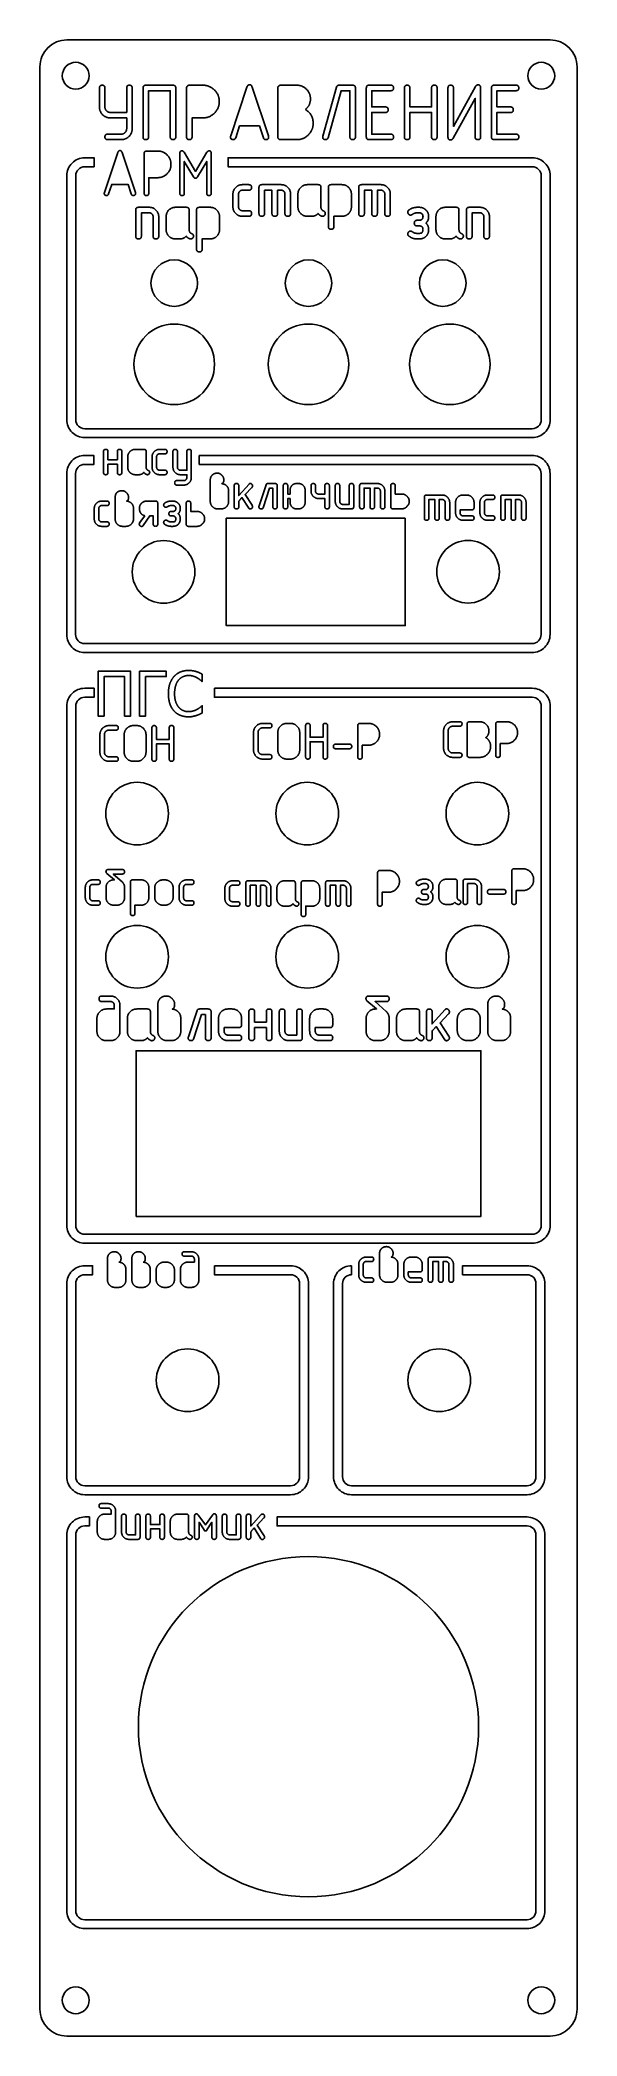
# Model space of a CAD drawing. Header units: millimetres. Extents: x -30 to 30, y -112 to 112.
import ezdxf

# ---------------------------------------------------------------- set-up
doc = ezdxf.new("R2010")
doc.units = ezdxf.units.MM

msp = doc.modelspace()

# ---------------------------------------------------------------- linework, layer by layer
for p, q in [((-23.35, 104.01), (-23.35, 106.13)), ((-22.74, 106.13), (-22.74, 104.01)), ((-19.7, 106.13), (-19.7, 101.57)), ((-18.48, 100.66), (-18.48, 106.13)), ((-18.18, 106.44), (-15.14, 106.44)), ((-14.83, 106.13), (-14.83, 100.66)), ((-13.62, 100.66), (-13.62, 106.13)), ((-13.31, 106.44), (-11.79, 106.44)), ((-8.69, 100.77), (-6.87, 106.24)), ((-6.3, 106.24), (-4.47, 100.77)), ((-3.43, 100.66), (-3.43, 106.13)), ((-3.12, 106.44), (-1.3, 106.44)), ((1.6, 100.74), (3.12, 106.22)), ((3.41, 106.44), (4.93, 106.44)), ((5.24, 106.13), (5.24, 100.66)), ((6.46, 100.64), (6.46, 106.13)), ((6.76, 106.44), (9.2, 106.44)), ((10.71, 100.66), (10.71, 106.13)), ((14.36, 106.15), (14.36, 100.67)), ((15.58, 100.66), (15.58, 106.13)), ((19.23, 106.14), (19.23, 100.66)), ((20.44, 100.64), (20.44, 106.13)), ((20.75, 106.44), (23.19, 106.44)), ((-22.43, 100.97), (-20.91, 100.97)), ((-20.91, 100.36), (-22.43, 100.36)), ((-1.3, 100.36), (-3.12, 100.36)), ((9.2, 100.36), (6.76, 100.36)), ((23.19, 100.36), (20.75, 100.36)), ((-22.8, 94.44), (-21.3, 98.93)), ((-20.83, 98.93), (-19.33, 94.44)), ((-18.35, 94.36), (-18.35, 98.84)), ((-18.1, 99.09), (-16.86, 99.09)), ((-14.37, 94.36), (-14.37, 98.82)), ((-10.87, 98.82), (-10.87, 94.36)), ((-8.44, 92.84), (-8.44, 94.29)), ((-7.81, 94.29), (-7.81, 92.84)), ((-7.4, 95.33), (-6.68, 95.33)), ((-6.68, 94.71), (-7.4, 94.71)), ((-5.53, 92.11), (-5.53, 95.02)), ((-5.22, 95.33), (-3.05, 95.33)), ((-2.63, 92.11), (-2.63, 94.3)), ((-2, 94.29), (-2, 92.11)), ((-1.18, 92.84), (-1.18, 94.29)), ((-0.14, 95.33), (1.08, 95.33)), ((1.39, 95.02), (1.39, 92.84)), ((2.22, 90.66), (2.22, 95.02)), ((2.53, 95.33), (3.74, 95.33)), ((4.79, 94.29), (4.79, 92.84)), ((5.61, 92.11), (5.61, 95.02)), ((5.93, 95.33), (8.1, 95.33)), ((8.52, 92.11), (8.52, 94.3)), ((9.14, 94.29), (9.14, 92.11)), ((-19.3, 89.59), (-19.3, 92.49)), ((-18.98, 92.8), (-17.77, 92.8)), ((-17.36, 89.59), (-17.36, 91.77)), ((-16.73, 91.76), (-16.73, 89.59)), ((-15.9, 90.31), (-15.9, 91.76)), ((-14.86, 92.8), (-13.65, 92.8)), ((-13.33, 92.49), (-13.33, 90.32)), ((-12.51, 88.13), (-12.51, 92.49)), ((-12.19, 92.8), (-10.98, 92.8)), ((-9.94, 91.76), (-9.94, 90.31)), ((-7.4, 92.42), (-6.68, 92.42)), ((-6.68, 91.8), (-7.4, 91.8)), ((0.35, 91.8), (-0.14, 91.8)), ((12.13, 92.8), (12.38, 92.8)), ((12.38, 92.18), (12.13, 92.18)), ((14.24, 90.31), (14.24, 91.76)), ((15.28, 92.8), (16.5, 92.8)), ((16.81, 92.49), (16.81, 90.32)), ((17.64, 89.59), (17.64, 92.49)), ((17.95, 92.8), (19.16, 92.8)), ((19.58, 89.59), (19.58, 91.77)), ((20.21, 91.76), (20.21, 89.59)), ((-14.38, 89.27), (-14.86, 89.27)), ((12.13, 91.35), (12.38, 91.35)), ((12.43, 90.72), (12.13, 90.72)), ((12.13, 89.89), (12.38, 89.89)), ((12.38, 89.27), (12.13, 89.27)), ((15.77, 89.27), (15.28, 89.27)), ((-22.9, 63.18), (-22.9, 65.51)), ((-20.85, 65.51), (-20.85, 63.18)), ((-20.19, 63.77), (-20.19, 64.93)), ((-19.35, 65.76), (-18.38, 65.76)), ((-18.13, 65.51), (-18.13, 63.77)), ((-17.47, 63.77), (-17.47, 64.93)), ((-16.97, 64.93), (-16.97, 63.77)), ((-16.64, 65.76), (-16.06, 65.76)), ((-16.06, 65.26), (-16.64, 65.26)), ((-15.14, 63.77), (-15.14, 65.51)), ((-14.64, 65.51), (-14.64, 63.77)), ((-13.09, 65.51), (-13.09, 62.6)), ((-18.97, 62.93), (-19.35, 62.93)), ((-16.64, 63.43), (-16.06, 63.43)), ((-16.06, 62.93), (-16.64, 62.93)), ((-21.6, 57.99), (-21.6, 60.39)), ((-14.7, 62.27), (-13.92, 62.27)), ((-13.92, 61.77), (-14.7, 61.77)), ((-10.97, 59.94), (-10.97, 62.35)), ((-8.92, 61.11), (-8.92, 59.94)), ((-8.3, 59.36), (-8.3, 61.69)), ((-6.66, 59.18), (-7.43, 60.38)), ((-5.52, 59.44), (-4.74, 61.81)), ((-4.52, 61.94), (-3.74, 61.94)), ((-3.49, 61.69), (-3.49, 59.36)), ((-2.82, 59.36), (-2.82, 61.69)), ((-1.33, 61.94), (-1.1, 61.94)), ((-0.38, 61.22), (-0.38, 59.83)), ((0.28, 61.11), (0.28, 61.69)), ((0.78, 61.69), (0.78, 61.11)), ((2.33, 61.69), (2.33, 59.36)), ((2.99, 59.94), (2.99, 61.69)), ((3.49, 61.69), (3.49, 59.94)), ((5.05, 61.69), (5.05, 59.36)), ((5.71, 59.36), (5.71, 61.69)), ((5.96, 61.94), (7.7, 61.94)), ((8.03, 59.36), (8.03, 61.11)), ((8.53, 61.11), (8.53, 59.36)), ((9.19, 59.36), (9.19, 61.69)), ((12.94, 58.09), (12.94, 60.41)), ((13.2, 60.66), (14.93, 60.66)), ((17.26, 60.66), (17.65, 60.66)), ((19.98, 60.66), (20.56, 60.66)), ((21.47, 58.09), (21.47, 60.41)), ((21.72, 60.66), (23.46, 60.66)), ((-23.93, 57.99), (-23.93, 59.15)), ((-23.43, 59.15), (-23.43, 57.99)), ((-23.1, 59.98), (-22.52, 59.98)), ((-22.52, 59.48), (-23.1, 59.48)), ((-19.55, 59.15), (-19.55, 57.99)), ((-18.86, 57.55), (-18.28, 58.35)), ((-18.06, 59.98), (-17.09, 59.98)), ((-16.84, 59.73), (-16.84, 57.41)), ((-15.34, 59.98), (-15.15, 59.98)), ((-15.15, 59.48), (-15.34, 59.48)), ((-15.34, 58.82), (-15.15, 58.82)), ((-15.11, 58.32), (-15.34, 58.32)), ((-13.66, 57.41), (-13.66, 59.73)), ((-9.75, 59.11), (-10.14, 59.11)), ((-7.79, 59.96), (-7.79, 59.36)), ((-1.1, 59.11), (-1.33, 59.11)), ((4.79, 59.11), (3.82, 59.11)), ((10.41, 59.11), (9.44, 59.11)), ((15.27, 58.09), (15.27, 59.83)), ((15.77, 59.83), (15.77, 58.09)), ((16.43, 58.67), (16.43, 59.83)), ((17.26, 58.33), (18.23, 58.33)), ((18.49, 59.83), (18.49, 59.25)), ((19.15, 58.67), (19.15, 59.83)), ((19.65, 59.83), (19.65, 58.67)), ((20.56, 60.16), (19.98, 60.16)), ((19.98, 58.33), (20.56, 58.33)), ((23.8, 58.09), (23.8, 59.83)), ((24.3, 59.83), (24.3, 58.09)), ((-23.1, 57.66), (-22.52, 57.66)), ((-22.52, 57.16), (-23.1, 57.16)), ((-20.39, 57.16), (-20.78, 57.16)), ((-15.34, 57.66), (-15.15, 57.66)), ((-15.15, 57.16), (-15.34, 57.16)), ((-12.44, 57.16), (-13.41, 57.16)), ((18.23, 57.84), (17.26, 57.84)), ((20.56, 57.84), (19.98, 57.84)), ((-23.3, 31.94), (-23.3, 33.88)), ((-22.8, 33.88), (-22.8, 31.94)), ((-22.28, 34.9), (-21.5, 34.9)), ((-21.5, 34.4), (-22.28, 34.4)), ((-20.59, 31.94), (-20.59, 33.88)), ((-19.56, 34.9), (-19.18, 34.9)), ((-18.15, 33.88), (-18.15, 31.94)), ((-17.49, 31.16), (-17.49, 34.65)), ((-15.05, 34.66), (-15.05, 31.17)), ((-6.14, 32.19), (-6.14, 34.12)), ((-5.64, 34.12), (-5.64, 32.18)), ((-5.12, 35.15), (-4.34, 35.15)), ((-4.34, 34.65), (-5.12, 34.65)), ((-3.43, 32.19), (-3.43, 34.12)), ((-2.4, 35.15), (-2.01, 35.15)), ((-0.98, 34.12), (-0.98, 32.19)), ((-0.32, 31.41), (-0.32, 34.9)), ((2.12, 34.9), (2.12, 31.42)), ((5.5, 31.41), (5.5, 34.9)), ((5.75, 35.15), (6.72, 35.15)), ((15.09, 32.37), (15.09, 34.31)), ((15.6, 34.31), (15.6, 32.37)), ((16.12, 35.33), (16.89, 35.33)), ((16.89, 34.83), (16.12, 34.83)), ((17.71, 31.6), (17.71, 35.08)), ((17.96, 35.33), (19.12, 35.33)), ((20.91, 31.6), (20.91, 35.08)), ((21.16, 35.33), (22.13, 35.33)), ((-22.28, 31.41), (-21.5, 31.41)), ((-5.12, 31.66), (-4.34, 31.66)), ((3.03, 32.82), (4.58, 32.82)), ((4.58, 32.32), (3.03, 32.32)), ((16.12, 31.84), (16.89, 31.84)), ((16.89, 31.35), (16.12, 31.35)), ((19.12, 31.35), (17.96, 31.35)), ((-21.5, 30.91), (-22.28, 30.91)), ((-19.18, 30.91), (-19.56, 30.91)), ((-4.34, 31.16), (-5.12, 31.16)), ((-2.01, 31.16), (-2.4, 31.16)), ((-22.36, 18.82), (-20.81, 18.82)), ((7.72, 14.98), (7.72, 18.47)), ((7.97, 18.72), (8.94, 18.72)), ((22.71, 15.17), (22.71, 18.66)), ((22.96, 18.91), (23.93, 18.91)), ((-24.93, 15.67), (-24.93, 16.83)), ((-24.43, 16.83), (-24.43, 15.67)), ((-24.1, 17.66), (-23.52, 17.66)), ((-23.52, 17.16), (-24.1, 17.16)), ((-22.61, 15.67), (-22.61, 16.83)), ((-20.55, 16.83), (-20.55, 15.67)), ((-19.89, 13.93), (-19.89, 17.41)), ((-19.64, 17.66), (-18.67, 17.66)), ((-17.84, 16.83), (-17.84, 15.67)), ((-17.18, 15.74), (-17.18, 16.75)), ((-16.26, 17.66), (-16.03, 17.66)), ((-15.12, 16.75), (-15.12, 15.74)), ((-14.46, 15.67), (-14.46, 16.83)), ((-13.95, 16.83), (-13.95, 15.67)), ((-13.63, 17.66), (-13.05, 17.66)), ((-13.05, 17.16), (-13.63, 17.16)), ((-9.34, 15.57), (-9.34, 16.73)), ((-8.83, 16.73), (-8.83, 15.57)), ((-8.51, 17.56), (-7.93, 17.56)), ((-7.93, 17.06), (-8.51, 17.06)), ((-7.01, 14.98), (-7.01, 17.31)), ((-6.76, 17.56), (-5.02, 17.56)), ((-4.69, 14.98), (-4.69, 16.73)), ((-4.19, 16.73), (-4.19, 14.98)), ((-3.53, 15.57), (-3.53, 16.73)), ((-2.7, 17.56), (-1.72, 17.56)), ((-1.47, 17.31), (-1.47, 15.57)), ((-0.81, 13.82), (-0.81, 17.31)), ((-0.56, 17.56), (0.41, 17.56)), ((1.25, 16.73), (1.25, 15.57)), ((1.91, 14.98), (1.91, 17.31)), ((2.16, 17.56), (3.9, 17.56)), ((4.23, 14.98), (4.23, 16.73)), ((4.73, 16.73), (4.73, 14.98)), ((12.87, 17.74), (13.06, 17.74)), ((13.06, 17.25), (12.87, 17.25)), ((12.87, 16.58), (13.06, 16.58)), ((13.11, 16.08), (12.87, 16.08)), ((14.56, 15.75), (14.56, 16.91)), ((15.39, 17.74), (16.36, 17.74)), ((16.61, 17.49), (16.61, 15.75)), ((17.27, 15.17), (17.27, 17.49)), ((17.52, 17.74), (18.49, 17.74)), ((18.83, 15.17), (18.83, 16.92)), ((19.33, 16.91), (19.33, 15.17)), ((20.24, 16.58), (21.79, 16.58)), ((21.79, 16.08), (20.24, 16.08)), ((-24.1, 15.33), (-23.52, 15.33)), ((-23.52, 14.84), (-24.1, 14.84)), ((-21.39, 14.84), (-21.78, 14.84)), ((-16.03, 14.84), (-16.26, 14.84)), ((-13.63, 15.33), (-13.05, 15.33)), ((-13.05, 14.84), (-13.63, 14.84)), ((-8.51, 15.23), (-7.93, 15.23)), ((-7.93, 14.73), (-8.51, 14.73)), ((-2.31, 14.73), (-2.7, 14.73)), ((12.87, 15.42), (13.06, 15.42)), ((13.06, 14.92), (12.87, 14.92)), ((15.78, 14.92), (15.39, 14.92)), ((-23.08, 4.69), (-22.1, 4.69)), ((6.75, 4.69), (8.69, 4.69)), ((-22.1, 4.07), (-23.08, 4.07)), ((-21.06, 3.65), (-21.06, 0.75)), ((-19.19, 3.24), (-17.98, 3.24)), ((-17.66, 2.92), (-17.66, 0.75)), ((-16.83, 0.75), (-16.83, 3.75)), ((-13.42, 0.12), (-12.44, 3.07)), ((-12.17, 3.24), (-11.19, 3.24)), ((-10.88, 2.92), (-10.88, 0.02)), ((-9.01, 3.24), (-8.52, 3.24)), ((-6.66, 0.02), (-6.66, 2.92)), ((-4.09, 2.92), (-4.09, 0.02)), ((-3.26, 0.75), (-3.26, 2.92)), ((-2.63, 2.92), (-2.63, 0.75)), ((-0.69, 2.92), (-0.69, 0.02)), ((1.17, 3.24), (1.66, 3.24)), ((10.87, 3.24), (12.09, 3.24)), ((12.4, 2.92), (12.4, 0.75)), ((13.18, 0.02), (13.18, 2.92)), ((17.76, 3.24), (18.05, 3.24)), ((20.02, 0.75), (20.02, 3.75)), ((-23.63, 0.75), (-23.63, 2.2)), ((-20.23, 0.75), (-20.23, 2.2)), ((-14.27, 2.2), (-14.27, 0.75)), ((-10.05, 0.75), (-10.05, 2.2)), ((-9.01, 0.33), (-7.8, 0.33)), ((-7.48, 2.2), (-7.48, 1.47)), ((0.13, 0.75), (0.13, 2.2)), ((1.17, 0.33), (2.39, 0.33)), ((2.7, 2.2), (2.7, 1.47)), ((6.44, 0.75), (6.44, 2.2)), ((9.01, 2.2), (9.01, 0.75)), ((9.83, 0.75), (9.83, 2.2)), ((13.81, 0.77), (13.81, 0.02)), ((15.23, -0.21), (14.27, 1.29)), ((16.62, 0.84), (16.62, 2.1)), ((19.19, 2.1), (19.19, 0.84)), ((22.58, 2.2), (22.58, 0.75)), ((-22.1, -0.29), (-22.59, -0.29)), ((-18.71, -0.29), (-19.19, -0.29)), ((-15.31, -0.29), (-15.8, -0.29)), ((-7.8, -0.29), (-9.01, -0.29)), ((-1.01, -0.29), (-2.22, -0.29)), ((2.39, -0.29), (1.17, -0.29)), ((7.96, -0.29), (7.48, -0.29)), ((11.36, -0.29), (10.87, -0.29)), ((18.05, -0.29), (17.76, -0.29)), ((21.55, -0.29), (21.06, -0.29)), ((-13.87, -23.88), (-13.09, -23.88)), ((-13.09, -24.37), (-13.87, -24.37)), ((6.44, -24.47), (7.02, -24.47)), ((7.94, -26.46), (7.94, -24.06)), ((11.48, -24.47), (11.87, -24.47)), ((13.62, -24.47), (15.36, -24.47)), ((-22.45, -27.03), (-22.45, -24.63)), ((-20.4, -25.87), (-20.4, -27.03)), ((-19.73, -27.03), (-19.73, -24.63)), ((-17.68, -25.87), (-17.68, -27.03)), ((-17.02, -26.95), (-17.02, -25.95)), ((-16.11, -25.04), (-15.88, -25.04)), ((-14.97, -25.95), (-14.97, -26.95)), ((-14.31, -27.03), (-14.31, -25.87)), ((-12.25, -24.71), (-12.25, -27.03)), ((5.61, -26.46), (5.61, -25.3)), ((6.12, -25.3), (6.12, -26.46)), ((7.02, -24.97), (6.44, -24.97)), ((9.99, -25.3), (9.99, -26.46)), ((10.65, -26.46), (10.65, -25.3)), ((12.71, -25.3), (12.71, -25.88)), ((13.37, -27.04), (13.37, -24.72)), ((15.69, -27.04), (15.69, -25.3)), ((16.19, -25.3), (16.19, -27.04)), ((-21.23, -27.86), (-21.62, -27.86)), ((-18.52, -27.86), (-18.91, -27.86)), ((-15.88, -27.86), (-16.11, -27.86)), ((-13.09, -27.86), (-13.48, -27.86)), ((6.44, -26.8), (7.02, -26.8)), ((7.02, -27.29), (6.44, -27.29)), ((9.16, -27.29), (8.77, -27.29)), ((11.48, -26.8), (12.45, -26.8)), ((12.45, -27.29), (11.48, -27.29)), ((-23.15, -52.02), (-22.37, -52.02)), ((-22.37, -52.52), (-23.15, -52.52)), ((-21.54, -52.86), (-21.54, -55.18)), ((-20.88, -55.18), (-20.88, -53.44)), ((-20.37, -53.44), (-20.37, -55.18)), ((-18.82, -53.44), (-18.82, -55.76)), ((-18.16, -55.76), (-18.16, -53.44)), ((-16.1, -53.44), (-16.1, -55.76)), ((-14.61, -53.19), (-13.64, -53.19)), ((-13.39, -53.44), (-13.39, -55.18)), ((-12.73, -55.76), (-12.73, -53.44)), ((-10.29, -53.44), (-10.29, -55.76)), ((-9.63, -55.18), (-9.63, -53.44)), ((-9.13, -53.44), (-9.13, -55.18)), ((-7.57, -53.44), (-7.57, -55.76)), ((-6.95, -55.76), (-6.95, -53.44)), ((-23.59, -55.18), (-23.59, -54.02)), ((-15.44, -55.18), (-15.44, -54.02)), ((-6.45, -55.16), (-6.45, -55.76)), ((-5.31, -55.94), (-6.08, -54.74)), ((-22.37, -56.01), (-22.76, -56.01)), ((-19.07, -56.01), (-20.04, -56.01)), ((-14.22, -56.01), (-14.61, -56.01)), ((-7.83, -56.01), (-8.8, -56.01))]:
    msp.add_line(p, q)
for points in [[(-30, 108.5), (-30, -108.5, 0.414214), (-27, -111.5), (27, -111.5, 0.414214), (30, -108.5), (30, 108.5, 0.414214), (27, 111.5), (-27, 111.5, 0.414214)], [(25, 98.33, -0.414214), (27, 96.33), (27, 69.07, -0.414214), (25, 67.07), (-25, 67.07, -0.414214), (-27, 69.07), (-27, 96.33, -0.414214), (-25, 98.33), (-23.96, 98.33), (-23.96, 97.33), (-25, 97.33, 0.414214), (-26, 96.33), (-26, 69.07, 0.414214), (-25, 68.07), (25, 68.07, 0.414214), (26, 69.07), (26, 96.33, 0.414214), (25, 97.33), (-8.98, 97.33), (-8.98, 98.33)], [(24.98, 65.07, -0.414214), (26.98, 63.07), (26.98, 45.07, -0.414214), (24.98, 43.07), (-25.01, 43.07, -0.414214), (-27.01, 45.07), (-27.01, 63.07, -0.414214), (-25.01, 65.07), (-23.97, 65.07), (-23.97, 64.07), (-25.01, 64.07, 0.414214), (-26.01, 63.07), (-26.01, 45.07, 0.414214), (-25.01, 44.07), (24.98, 44.07, 0.414214), (25.98, 45.07), (25.98, 63.07, 0.414214), (24.98, 64.07), (-12.2, 64.07), (-12.2, 65.07)], [(-10.5, 39.07), (25, 39.07, -0.414214), (27, 37.07), (27, -20.93, -0.414214), (25, -22.93), (-25, -22.93, -0.414214), (-27, -20.93), (-27, 37.07, -0.414214), (-25, 39.07), (-23.95, 39.07), (-23.95, 38.07), (-25, 38.07, 0.414214), (-26, 37.07), (-26, -20.93, 0.414214), (-25, -21.93), (25, -21.93, 0.414214), (26, -20.93), (26, 37.07, 0.414214), (25, 38.07), (-10.5, 38.07)], [(-10.5, -25.44), (-2, -25.44, -0.414214), (0, -27.44), (0, -49.02, -0.414214), (-2, -51.02), (-25, -51.02, -0.414214), (-27, -49.02), (-27, -27.44, -0.414214), (-25, -25.44), (-24.11, -25.44), (-24.11, -26.44), (-25, -26.44, 0.414214), (-26, -27.44), (-26, -49.02, 0.414214), (-25, -50.02), (-2, -50.02, 0.414214), (-1, -49.02), (-1, -27.44, 0.414214), (-2, -26.44), (-10.5, -26.44)], [(4.8, -25.44), (4.8, -26.44, 0.414214), (3.8, -27.44), (3.8, -49.02, 0.414214), (4.8, -50.02), (24.41, -50.02, 0.414214), (25.41, -49.02), (25.41, -27.44, 0.414214), (24.41, -26.44), (17.21, -26.44), (17.21, -25.44), (24.41, -25.44, -0.414214), (26.41, -27.44), (26.41, -49.02, -0.414214), (24.41, -51.02), (4.8, -51.02, -0.414214), (2.8, -49.02), (2.8, -27.44, -0.414214)], [(24.41, -53.51, -0.414214), (26.41, -55.51), (26.41, -97.5, -0.414214), (24.41, -99.5), (-25, -99.5, -0.414214), (-27, -97.5), (-27, -55.51, -0.414214), (-25, -53.51), (-24.47, -53.51), (-24.47, -54.51), (-25, -54.51, 0.414214), (-26, -55.51), (-26, -97.5, 0.414214), (-25, -98.5), (24.41, -98.5, 0.414214), (25.41, -97.5), (25.41, -55.51, 0.414214), (24.41, -54.51), (-3.5, -54.51), (-3.5, -53.51)]]:
    msp.add_lwpolyline(points, format="xyb", close=True)
for points in [[(-22.13, 103.4), (-20.31, 103.4), (-20.31, 106.13)], [(-15.44, 100.66), (-15.44, 105.83), (-17.87, 105.83), (-17.87, 100.66)], [(4.63, 100.66), (4.63, 105.83), (3.64, 105.83), (2.19, 100.58)], [(9.2, 105.83), (7.07, 105.83), (7.07, 104.01), (8.6, 104.01)], [(11.32, 106.13), (11.32, 104.01), (13.75, 104.01), (13.75, 106.15)], [(18.62, 100.66), (18.62, 104.97), (16.15, 100.52)], [(16.19, 106.13), (16.19, 101.84), (18.65, 106.28)], [(23.19, 105.83), (21.05, 105.83), (21.05, 104.01), (22.58, 104.01)], [(-20.31, 101.58), (-20.31, 102.79), (-22.13, 102.79)], [(-11.79, 102.79), (-13.01, 102.79), (-13.01, 100.66)], [(8.6, 103.4), (7.07, 103.4), (7.07, 100.97), (9.2, 100.97)], [(13.75, 100.66), (13.75, 103.4), (11.32, 103.4), (11.32, 100.66)], [(22.58, 103.4), (21.05, 103.4), (21.05, 100.97), (23.19, 100.97)], [(-5.04, 100.57), (-5.48, 101.89), (-7.69, 101.89), (-8.13, 100.57)], [(-13.9, 98.95), (-12.62, 96.81), (-11.34, 98.95)], [(-16.86, 96.11), (-17.85, 96.11), (-17.85, 94.36)], [(-12.83, 96.2), (-13.87, 97.92), (-13.87, 94.36)], [(-11.37, 94.36), (-11.37, 97.92), (-12.4, 96.2)], [(-19.8, 94.29), (-20.16, 95.36), (-21.97, 95.36), (-22.33, 94.29)], [(-4.08, 92.11), (-4.08, 94.71), (-4.91, 94.71), (-4.91, 92.11)], [(-3.04, 94.71), (-3.45, 94.71), (-3.45, 92.11)], [(7.07, 92.11), (7.07, 94.71), (6.24, 94.71), (6.24, 92.11)], [(8.1, 94.71), (7.69, 94.71), (7.69, 92.11)], [(-17.77, 92.18), (-18.67, 92.18), (-18.67, 89.59)], [(3.74, 91.8), (2.84, 91.8), (2.84, 90.66)], [(19.16, 92.18), (18.27, 92.18), (18.27, 89.59)], [(-10.98, 89.27), (-11.88, 89.27), (-11.88, 88.13)], [(-22.4, 65.51), (-22.4, 64.59), (-21.35, 64.59), (-21.35, 65.51)], [(-14.31, 63.43), (-13.59, 63.43), (-13.59, 65.51)], [(-21.35, 63.18), (-21.35, 64.1), (-22.4, 64.1), (-22.4, 63.18)], [(-13.59, 62.6), (-13.59, 62.93), (-14.31, 62.93)], [(-7.79, 61.69), (-7.79, 60.6), (-6.63, 61.89)], [(-6.32, 61.5), (-7.09, 60.72), (-6.31, 59.53)], [(-3.99, 59.36), (-3.99, 61.44), (-4.34, 61.44), (-5.06, 59.24)], [(-2.32, 61.69), (-2.32, 60.77), (-2.05, 60.77), (-2.05, 61.22)], [(-2.05, 59.83), (-2.05, 60.27), (-2.32, 60.27), (-2.32, 59.36)], [(1.11, 60.77), (1.83, 60.77), (1.83, 61.69)], [(1.83, 59.36), (1.83, 60.27), (1.11, 60.27)], [(3.82, 59.61), (4.55, 59.61), (4.55, 61.69)], [(6.87, 59.36), (6.87, 61.44), (6.21, 61.44), (6.21, 59.36)], [(7.7, 61.44), (7.37, 61.44), (7.37, 59.36)], [(9.69, 61.69), (9.69, 60.77), (10.41, 60.77)], [(-17.34, 57.41), (-17.34, 58.32), (-17.73, 58.32), (-18.46, 57.24)], [(-13.16, 59.73), (-13.16, 58.82), (-12.44, 58.82)], [(14.11, 58.09), (14.11, 60.16), (13.45, 60.16), (13.45, 58.09)], [(14.94, 60.16), (14.61, 60.16), (14.61, 58.09)], [(18.23, 59), (16.93, 59), (16.93, 58.67)], [(22.63, 58.09), (22.63, 60.16), (21.97, 60.16), (21.97, 58.09)], [(23.47, 60.16), (23.14, 60.16), (23.14, 58.09)], [(-11.86, 40.64), (-11.86, 39.84), (-11.91, 39.84)], [(-11.91, 37.11), (-11.86, 37.11), (-11.86, 36.31)], [(-16.99, 34.65), (-16.99, 33.35), (-15.55, 33.35), (-15.55, 34.66)], [(0.18, 34.9), (0.18, 33.6), (1.62, 33.6), (1.62, 34.9)], [(-15.55, 31.16), (-15.55, 32.85), (-16.99, 32.85), (-16.99, 31.16)], [(1.62, 31.41), (1.62, 33.1), (0.18, 33.1), (0.18, 31.41)], [(6.71, 32.71), (6, 32.71), (6, 31.41)], [(22.13, 32.9), (21.41, 32.9), (21.41, 31.6)], [(-21.78, 17.66), (-21.68, 17.66), (-22.54, 18.39)], [(-20.81, 18.32), (-21.81, 18.32), (-20.81, 17.44)], [(-5.85, 14.98), (-5.85, 17.06), (-6.51, 17.06), (-6.51, 14.98)], [(-5.02, 17.06), (-5.35, 17.06), (-5.35, 14.98)], [(3.07, 14.98), (3.07, 17.06), (2.41, 17.06), (2.41, 14.98)], [(3.9, 17.06), (3.57, 17.06), (3.57, 14.98)], [(8.94, 16.28), (8.22, 16.28), (8.22, 14.98)], [(18.49, 17.25), (17.77, 17.25), (17.77, 15.17)], [(23.92, 16.47), (23.21, 16.47), (23.21, 15.17)], [(-18.67, 14.84), (-19.39, 14.84), (-19.39, 13.93)], [(0.41, 14.73), (-0.31, 14.73), (-0.31, 13.82)], [(-22.58, 3.24), (-21.69, 3.24), (-21.69, 3.65)], [(-11.51, 0.02), (-11.51, 2.61), (-11.94, 2.61), (-12.85, -0.13)], [(-6.03, 2.92), (-6.03, 1.78), (-4.71, 1.78), (-4.71, 2.92)], [(-2.22, 0.33), (-1.32, 0.33), (-1.32, 2.92)], [(7.48, 3.24), (7.6, 3.24), (6.53, 4.15)], [(8.69, 4.07), (7.43, 4.07), (8.69, 2.96)], [(13.81, 2.92), (13.81, 1.57), (15.27, 3.18)], [(15.65, 2.69), (14.69, 1.71), (15.67, 0.22)], [(-7.8, 1.16), (-9.42, 1.16), (-9.42, 0.75)], [(-4.71, 0.02), (-4.71, 1.16), (-6.03, 1.16), (-6.03, 0.02)], [(2.39, 1.16), (0.76, 1.16), (0.76, 0.75)], [(-13.47, -25.04), (-12.75, -25.04), (-12.75, -24.7)], [(12.45, -26.13), (11.15, -26.13), (11.15, -26.46)], [(14.53, -27.04), (14.53, -24.97), (13.87, -24.97), (13.87, -27.04)], [(15.36, -24.97), (15.03, -24.97), (15.03, -27.04)], [(-22.76, -53.19), (-22.04, -53.19), (-22.04, -52.85)], [(-20.04, -55.51), (-19.32, -55.51), (-19.32, -53.44)], [(-17.66, -53.44), (-17.66, -54.35), (-16.6, -54.35), (-16.6, -53.44)], [(-12.26, -53.38), (-11.51, -54.4), (-10.74, -53.29)], [(-8.8, -55.51), (-8.07, -55.51), (-8.07, -53.44)], [(-6.45, -53.44), (-6.45, -54.52), (-5.28, -53.24)], [(-16.6, -55.76), (-16.6, -54.85), (-17.66, -54.85), (-17.66, -55.76)], [(-11.66, -54.96), (-12.22, -54.1), (-12.22, -55.76)], [(-10.79, -55.76), (-10.79, -54.1), (-11.35, -54.96)], [(-4.98, -53.62), (-5.74, -54.41), (-4.96, -55.6)]]:
    msp.add_lwpolyline(points)
for points in [[(10.81, 58.07), (10.81, 46.07), (-9.19, 46.07), (-9.19, 58.07)], [(-20.54, 35.97), (-20.54, 40.38), (-22.84, 40.38), (-22.84, 35.97), (-23.5, 35.97), (-23.5, 40.97), (-19.87, 40.97), (-19.87, 35.97)], [(-18.19, 40.38), (-18.19, 35.97), (-18.86, 35.97), (-18.86, 40.97), (-15.89, 40.97), (-15.89, 40.38)], [(-19.25, -19.93), (-19.25, -1.43), (19.25, -1.43), (19.25, -19.93)]]:
    msp.add_lwpolyline(points, close=True)
for centre, radius in [((-26, 107.5), 1.5), ((26, 107.5), 1.5), ((-15, 84.33), 2.6), ((0, 84.33), 2.6), ((15, 84.33), 2.6), ((-15, 75.26), 4.5), ((0, 75.26), 4.5), ((15.79, 75.26), 4.5), ((-16.19, 52.07), 3.5), ((17.82, 52.09), 3.5), ((-19.14, 25.07), 3.5), ((-0.14, 25.07), 3.5), ((18.86, 25.07), 3.5), ((-19.14, 9.07), 3.5), ((-0.14, 9.07), 3.5), ((18.86, 9.07), 3.5), ((-13.5, -38.23), 3.5), ((14.61, -38.23), 3.5), ((0, -76.93), 19), ((-26, -107.5), 1.5), ((26, -107.5), 1.5)]:
    msp.add_circle(centre, radius)
for points in [[(-23.35, 106.13), (-23.35, 106.44), (-23.04, 106.44)], [(-23.04, 106.44), (-22.74, 106.44), (-22.74, 106.13)], [(-20.31, 106.13), (-20.31, 106.44), (-20.01, 106.44)], [(-20.01, 106.44), (-19.7, 106.44), (-19.7, 106.13)], [(-18.48, 106.13), (-18.48, 106.44), (-18.18, 106.44)], [(-15.14, 106.44), (-14.83, 106.44), (-14.83, 106.13)], [(-13.62, 106.13), (-13.62, 106.26), (-13.43, 106.44), (-13.31, 106.44)], [(-11.79, 106.44), (-11.04, 106.44), (-9.97, 105.37), (-9.97, 104.62)], [(-6.87, 106.24), (-6.78, 106.5), (-6.58, 106.5)], [(-6.58, 106.5), (-6.38, 106.5), (-6.3, 106.24)], [(-3.43, 106.13), (-3.43, 106.26), (-3.24, 106.44), (-3.12, 106.44)], [(-1.3, 106.44), (-0.67, 106.44), (0.22, 105.55), (0.22, 104.92)], [(0.22, 104.92), (0.22, 104.19), (-0.35, 103.73)], [(3.12, 106.22), (3.18, 106.44), (3.41, 106.44)], [(4.93, 106.44), (5.24, 106.44), (5.24, 106.13)], [(6.46, 106.13), (6.46, 106.44), (6.76, 106.44)], [(9.2, 106.44), (9.5, 106.44), (9.5, 106.13)], [(9.5, 106.13), (9.5, 105.83), (9.2, 105.83)], [(10.71, 106.13), (10.71, 106.44), (11.02, 106.44)], [(11.02, 106.44), (11.32, 106.44), (11.32, 106.13)], [(13.75, 106.15), (13.75, 106.45), (14.06, 106.45)], [(14.06, 106.45), (14.36, 106.45), (14.36, 106.15)], [(15.58, 106.13), (15.58, 106.44), (15.88, 106.44)], [(15.88, 106.44), (16.19, 106.44), (16.19, 106.13)], [(18.65, 106.28), (18.77, 106.48), (18.95, 106.48)], [(18.95, 106.48), (19.23, 106.48), (19.23, 106.14)], [(20.44, 106.13), (20.44, 106.44), (20.75, 106.44)], [(23.19, 106.44), (23.49, 106.44), (23.49, 106.13)], [(23.49, 106.13), (23.49, 105.83), (23.19, 105.83)], [(-22.13, 102.79), (-22.64, 102.79), (-23.35, 103.5), (-23.35, 104.01)], [(-22.74, 104.01), (-22.74, 103.76), (-22.38, 103.4), (-22.13, 103.4)], [(-9.97, 104.62), (-9.97, 103.86), (-11.04, 102.79), (-11.79, 102.79)], [(-0.35, 103.73), (0.52, 103.2), (0.52, 102.18)], [(8.6, 104.01), (8.9, 104.01), (8.9, 103.7)], [(8.9, 103.7), (8.9, 103.4), (8.6, 103.4)], [(22.58, 104.01), (22.88, 104.01), (22.88, 103.7)], [(22.88, 103.7), (22.88, 103.4), (22.58, 103.4)], [(-22.74, 100.66), (-22.74, 100.97), (-22.43, 100.97)], [(-22.43, 100.36), (-22.74, 100.36), (-22.74, 100.66)], [(-20.91, 100.97), (-20.67, 100.97), (-20.31, 101.33), (-20.31, 101.58)], [(-19.7, 101.57), (-19.7, 101.07), (-20.41, 100.36), (-20.91, 100.36)], [(-18.18, 100.36), (-18.48, 100.36), (-18.48, 100.66)], [(-17.87, 100.66), (-17.87, 100.36), (-18.18, 100.36)], [(-15.14, 100.36), (-15.44, 100.36), (-15.44, 100.66)], [(-14.83, 100.66), (-14.83, 100.36), (-15.14, 100.36)], [(-13.31, 100.36), (-13.62, 100.36), (-13.62, 100.66)], [(-13.01, 100.66), (-13.01, 100.36), (-13.31, 100.36)], [(-8.71, 100.65), (-8.71, 100.71), (-8.69, 100.77)], [(-8.4, 100.36), (-8.71, 100.36), (-8.71, 100.65)], [(-8.13, 100.57), (-8.19, 100.36), (-8.4, 100.36)], [(-4.77, 100.36), (-4.98, 100.36), (-5.04, 100.57)], [(-4.45, 100.65), (-4.45, 100.36), (-4.77, 100.36)], [(-4.47, 100.77), (-4.45, 100.71), (-4.45, 100.65)], [(-3.12, 100.36), (-3.25, 100.36), (-3.43, 100.53), (-3.43, 100.66)], [(0.52, 102.18), (0.52, 101.43), (-0.55, 100.36), (-1.3, 100.36)], [(1.59, 100.65), (1.59, 100.69), (1.6, 100.74)], [(1.9, 100.36), (1.59, 100.36), (1.59, 100.65)], [(2.19, 100.58), (2.12, 100.36), (1.9, 100.36)], [(4.93, 100.36), (4.63, 100.36), (4.63, 100.66)], [(5.24, 100.66), (5.24, 100.36), (4.93, 100.36)], [(6.76, 100.36), (6.46, 100.36), (6.46, 100.64)], [(9.2, 100.97), (9.5, 100.97), (9.5, 100.66)], [(9.5, 100.66), (9.5, 100.36), (9.2, 100.36)], [(11.02, 100.36), (10.71, 100.36), (10.71, 100.66)], [(11.32, 100.66), (11.32, 100.36), (11.02, 100.36)], [(14.05, 100.36), (13.75, 100.36), (13.75, 100.66)], [(14.36, 100.67), (14.36, 100.36), (14.05, 100.36)], [(15.86, 100.32), (15.58, 100.32), (15.58, 100.66)], [(16.15, 100.52), (16.04, 100.32), (15.86, 100.32)], [(18.92, 100.36), (18.62, 100.36), (18.62, 100.66)], [(19.23, 100.66), (19.23, 100.36), (18.92, 100.36)], [(20.75, 100.36), (20.44, 100.36), (20.44, 100.64)], [(23.19, 100.97), (23.49, 100.97), (23.49, 100.66)], [(23.49, 100.66), (23.49, 100.36), (23.19, 100.36)], [(-21.3, 98.93), (-21.23, 99.14), (-21.06, 99.14)], [(-21.06, 99.14), (-20.9, 99.14), (-20.83, 98.93)], [(-18.35, 98.84), (-18.35, 98.94), (-18.2, 99.09), (-18.1, 99.09)], [(-16.86, 99.09), (-16.24, 99.09), (-15.36, 98.22), (-15.36, 97.6)], [(-14.37, 98.82), (-14.37, 99.11), (-14.14, 99.11)], [(-14.14, 99.11), (-14, 99.11), (-13.9, 98.95)], [(-11.34, 98.95), (-11.24, 99.11), (-11.1, 99.11)], [(-11.1, 99.11), (-10.87, 99.11), (-10.87, 98.82)], [(-15.36, 97.6), (-15.36, 96.98), (-16.24, 96.11), (-16.86, 96.11)], [(-12.62, 96.04), (-12.74, 96.04), (-12.83, 96.2)], [(-12.4, 96.2), (-12.5, 96.04), (-12.62, 96.04)], [(-22.81, 94.35), (-22.81, 94.4), (-22.8, 94.44)], [(-22.55, 94.12), (-22.81, 94.12), (-22.81, 94.35)], [(-22.33, 94.29), (-22.38, 94.12), (-22.55, 94.12)], [(-19.58, 94.12), (-19.75, 94.12), (-19.8, 94.29)], [(-19.32, 94.35), (-19.32, 94.12), (-19.58, 94.12)], [(-19.33, 94.44), (-19.32, 94.4), (-19.32, 94.35)], [(-18.1, 94.11), (-18.35, 94.11), (-18.35, 94.36)], [(-17.85, 94.36), (-17.85, 94.11), (-18.1, 94.11)], [(-14.12, 94.11), (-14.37, 94.11), (-14.37, 94.36)], [(-13.87, 94.36), (-13.87, 94.11), (-14.12, 94.11)], [(-11.12, 94.11), (-11.37, 94.11), (-11.37, 94.36)], [(-10.87, 94.36), (-10.87, 94.11), (-11.12, 94.11)], [(-8.44, 94.29), (-8.44, 94.72), (-7.83, 95.33), (-7.4, 95.33)], [(-7.4, 94.71), (-7.57, 94.71), (-7.81, 94.46), (-7.81, 94.29)], [(-6.68, 95.33), (-6.36, 95.33), (-6.36, 95.02)], [(-6.36, 95.02), (-6.36, 94.71), (-6.68, 94.71)], [(-5.53, 95.02), (-5.53, 95.33), (-5.22, 95.33)], [(-3.05, 95.33), (-2.61, 95.33), (-2, 94.72), (-2, 94.29)], [(-2.63, 94.3), (-2.63, 94.46), (-2.88, 94.71), (-3.04, 94.71)], [(-1.18, 94.29), (-1.18, 94.72), (-0.56, 95.33), (-0.14, 95.33)], [(1.08, 95.33), (1.39, 95.33), (1.39, 95.02)], [(2.22, 95.02), (2.22, 95.33), (2.53, 95.33)], [(3.74, 95.33), (4.18, 95.33), (4.79, 94.72), (4.79, 94.29)], [(5.61, 95.02), (5.61, 95.33), (5.93, 95.33)], [(8.1, 95.33), (8.53, 95.33), (9.14, 94.72), (9.14, 94.29)], [(8.52, 94.3), (8.52, 94.46), (8.27, 94.71), (8.1, 94.71)], [(-19.3, 92.49), (-19.3, 92.8), (-18.98, 92.8)], [(-17.77, 92.8), (-17.34, 92.8), (-16.73, 92.19), (-16.73, 91.76)], [(-17.36, 91.77), (-17.36, 91.93), (-17.6, 92.18), (-17.77, 92.18)], [(-15.9, 91.76), (-15.9, 92.2), (-15.29, 92.8), (-14.86, 92.8)], [(-13.65, 92.8), (-13.33, 92.8), (-13.33, 92.49)], [(-12.51, 92.49), (-12.51, 92.8), (-12.19, 92.8)], [(-10.98, 92.8), (-10.55, 92.8), (-9.94, 92.19), (-9.94, 91.76)], [(-7.4, 91.8), (-7.83, 91.8), (-8.44, 92.41), (-8.44, 92.84)], [(-7.81, 92.84), (-7.81, 92.67), (-7.57, 92.42), (-7.4, 92.42)], [(-6.68, 92.42), (-6.36, 92.42), (-6.36, 92.11)], [(-6.36, 92.11), (-6.36, 91.8), (-6.68, 91.8)], [(-5.22, 91.8), (-5.53, 91.8), (-5.53, 92.11)], [(-4.91, 92.11), (-4.91, 91.8), (-5.22, 91.8)], [(-3.77, 91.8), (-4.08, 91.8), (-4.08, 92.11)], [(-3.45, 92.11), (-3.45, 91.8), (-3.77, 91.8)], [(-2.32, 91.8), (-2.63, 91.8), (-2.63, 92.11)], [(-2, 92.11), (-2, 91.8), (-2.32, 91.8)], [(-0.14, 91.8), (-0.57, 91.8), (-1.18, 92.41), (-1.18, 92.84)], [(1.07, 92.12), (0.82, 91.8), (0.35, 91.8)], [(1.41, 91.83), (1.17, 91.94), (1.07, 92.12)], [(1.39, 92.84), (1.39, 92.53), (1.63, 92.41)], [(1.57, 91.8), (1.5, 91.8), (1.41, 91.83)], [(1.88, 92.12), (1.88, 91.99), (1.71, 91.8), (1.57, 91.8)], [(1.63, 92.41), (1.88, 92.32), (1.88, 92.12)], [(4.79, 92.84), (4.79, 92.41), (4.18, 91.8), (3.74, 91.8)], [(5.93, 91.8), (5.61, 91.8), (5.61, 92.11)], [(6.24, 92.11), (6.24, 91.8), (5.93, 91.8)], [(7.38, 91.8), (7.07, 91.8), (7.07, 92.11)], [(7.69, 92.11), (7.69, 91.8), (7.38, 91.8)], [(8.83, 91.8), (8.52, 91.8), (8.52, 92.11)], [(9.14, 92.11), (9.14, 91.8), (8.83, 91.8)], [(11.09, 92.25), (11.09, 92.4), (11.22, 92.5)], [(11.4, 91.93), (11.28, 91.93), (11.09, 92.13), (11.09, 92.25)], [(11.22, 92.5), (11.62, 92.8), (12.13, 92.8)], [(11.61, 92.01), (11.5, 91.93), (11.4, 91.93)], [(12.13, 92.18), (11.83, 92.18), (11.61, 92.01)], [(12.38, 92.8), (12.86, 92.8), (13.18, 92.43)], [(12.69, 92.05), (12.57, 92.18), (12.38, 92.18)], [(12.38, 91.35), (12.57, 91.35), (12.69, 91.47)], [(12.79, 91.76), (12.79, 91.94), (12.69, 92.05)], [(12.69, 91.47), (12.79, 91.59), (12.79, 91.76)], [(13.42, 91.76), (13.42, 91.29), (13.11, 91.04)], [(13.18, 92.43), (13.42, 92.18), (13.42, 91.76)], [(14.24, 91.76), (14.24, 92.2), (14.86, 92.8), (15.28, 92.8)], [(16.5, 92.8), (16.81, 92.8), (16.81, 92.49)], [(17.64, 92.49), (17.64, 92.8), (17.95, 92.8)], [(19.16, 92.8), (19.6, 92.8), (20.21, 92.19), (20.21, 91.76)], [(19.58, 91.77), (19.58, 91.93), (19.33, 92.18), (19.16, 92.18)], [(-18.98, 89.27), (-19.3, 89.27), (-19.3, 89.59)], [(-18.67, 89.59), (-18.67, 89.27), (-18.98, 89.27)], [(-17.04, 89.27), (-17.36, 89.27), (-17.36, 89.59)], [(-16.73, 89.59), (-16.73, 89.27), (-17.04, 89.27)], [(-14.86, 89.27), (-15.29, 89.27), (-15.9, 89.88), (-15.9, 90.31)], [(-13.66, 89.59), (-13.91, 89.27), (-14.38, 89.27)], [(-13.31, 89.3), (-13.55, 89.41), (-13.66, 89.59)], [(-13.33, 90.32), (-13.33, 90), (-13.1, 89.88)], [(-13.16, 89.27), (-13.23, 89.27), (-13.31, 89.3)], [(-12.84, 89.59), (-12.84, 89.47), (-13.02, 89.27), (-13.16, 89.27)], [(-13.1, 89.88), (-12.84, 89.79), (-12.84, 89.59)], [(-9.94, 90.31), (-9.94, 89.88), (-10.55, 89.27), (-10.98, 89.27)], [(2.53, 90.35), (2.22, 90.35), (2.22, 90.66)], [(2.84, 90.66), (2.84, 90.35), (2.53, 90.35)], [(11.09, 89.82), (11.09, 89.95), (11.28, 90.14), (11.4, 90.14)], [(11.22, 89.58), (11.09, 89.67), (11.09, 89.82)], [(12.13, 89.27), (11.61, 89.27), (11.22, 89.58)], [(11.4, 90.14), (11.5, 90.14), (11.61, 90.06)], [(11.61, 90.06), (11.83, 89.89), (12.13, 89.89)], [(11.82, 91.04), (11.82, 91.35), (12.13, 91.35)], [(12.13, 90.72), (11.82, 90.72), (11.82, 91.04)], [(12.38, 89.89), (12.57, 89.89), (12.67, 89.96)], [(13.16, 89.59), (12.86, 89.27), (12.38, 89.27)], [(12.79, 90.32), (12.79, 90.69), (12.43, 90.72)], [(12.67, 89.96), (12.79, 90.14), (12.79, 90.32)], [(13.11, 91.04), (13.42, 90.79), (13.42, 90.31)], [(13.42, 90.31), (13.42, 89.89), (13.16, 89.59)], [(15.28, 89.27), (14.85, 89.27), (14.24, 89.88), (14.24, 90.31)], [(16.49, 89.59), (16.24, 89.27), (15.77, 89.27)], [(16.83, 89.3), (16.59, 89.41), (16.49, 89.59)], [(16.81, 90.32), (16.81, 90), (17.05, 89.88)], [(16.99, 89.27), (16.92, 89.27), (16.83, 89.3)], [(17.3, 89.59), (17.3, 89.47), (17.13, 89.27), (16.99, 89.27)], [(17.05, 89.88), (17.3, 89.79), (17.3, 89.59)], [(17.95, 89.27), (17.64, 89.27), (17.64, 89.59)], [(18.27, 89.59), (18.27, 89.27), (17.95, 89.27)], [(19.89, 89.27), (19.58, 89.27), (19.58, 89.59)], [(20.21, 89.59), (20.21, 89.27), (19.89, 89.27)], [(-12.19, 87.82), (-12.51, 87.82), (-12.51, 88.13)], [(-11.88, 88.13), (-11.88, 87.82), (-12.19, 87.82)], [(-22.9, 65.51), (-22.9, 65.76), (-22.65, 65.76)], [(-22.65, 65.76), (-22.4, 65.76), (-22.4, 65.51)], [(-21.35, 65.51), (-21.35, 65.76), (-21.1, 65.76)], [(-21.1, 65.76), (-20.85, 65.76), (-20.85, 65.51)], [(-20.19, 64.93), (-20.19, 65.27), (-19.69, 65.76), (-19.35, 65.76)], [(-18.38, 65.76), (-18.13, 65.76), (-18.13, 65.51)], [(-17.47, 64.93), (-17.47, 65.27), (-16.98, 65.76), (-16.64, 65.76)], [(-16.64, 65.26), (-16.77, 65.26), (-16.97, 65.07), (-16.97, 64.93)], [(-16.06, 65.76), (-15.8, 65.76), (-15.8, 65.51)], [(-15.8, 65.51), (-15.8, 65.26), (-16.06, 65.26)], [(-15.14, 65.51), (-15.14, 65.76), (-14.89, 65.76)], [(-14.89, 65.76), (-14.64, 65.76), (-14.64, 65.51)], [(-13.59, 65.51), (-13.59, 65.76), (-13.34, 65.76)], [(-13.34, 65.76), (-13.09, 65.76), (-13.09, 65.51)], [(-22.65, 62.93), (-22.9, 62.93), (-22.9, 63.18)], [(-22.4, 63.18), (-22.4, 62.93), (-22.65, 62.93)], [(-21.1, 62.93), (-21.35, 62.93), (-21.35, 63.18)], [(-20.85, 63.18), (-20.85, 62.93), (-21.1, 62.93)], [(-19.35, 62.93), (-19.7, 62.93), (-20.19, 63.42), (-20.19, 63.77)], [(-18.39, 63.19), (-18.59, 62.93), (-18.97, 62.93)], [(-18.11, 62.96), (-18.31, 63.05), (-18.39, 63.19)], [(-18.13, 63.77), (-18.13, 63.51), (-17.94, 63.42)], [(-17.99, 62.93), (-18.04, 62.93), (-18.11, 62.96)], [(-17.74, 63.19), (-17.74, 63.09), (-17.88, 62.93), (-17.99, 62.93)], [(-17.94, 63.42), (-17.74, 63.35), (-17.74, 63.19)], [(-16.64, 62.93), (-16.98, 62.93), (-17.47, 63.42), (-17.47, 63.77)], [(-16.97, 63.77), (-16.97, 63.63), (-16.77, 63.43), (-16.64, 63.43)], [(-16.06, 63.43), (-15.8, 63.43), (-15.8, 63.18)], [(-15.8, 63.18), (-15.8, 62.93), (-16.06, 62.93)], [(-14.31, 62.93), (-14.65, 62.93), (-15.14, 63.42), (-15.14, 63.77)], [(-14.64, 63.77), (-14.64, 63.63), (-14.45, 63.43), (-14.31, 63.43)], [(-13.09, 62.6), (-13.09, 62.26), (-13.58, 61.77), (-13.92, 61.77)], [(-13.92, 62.27), (-13.79, 62.27), (-13.59, 62.47), (-13.59, 62.6)], [(-10.97, 62.35), (-10.97, 62.7), (-10.73, 62.91)], [(-10.73, 62.91), (-10.52, 63.1), (-10.21, 63.1)], [(-10.21, 63.1), (-9.91, 63.1), (-9.76, 62.93)], [(-9.76, 62.93), (-9.46, 62.7), (-9.46, 62.35)], [(-21.6, 60.39), (-21.6, 60.74), (-21.37, 60.96)], [(-21.37, 60.96), (-21.16, 61.14), (-20.85, 61.14)], [(-20.85, 61.14), (-20.54, 61.14), (-20.4, 60.97)], [(-20.4, 60.97), (-20.1, 60.75), (-20.1, 60.39)], [(-20.1, 60.39), (-20.1, 60.04), (-20.33, 59.97)], [(-14.95, 62.02), (-14.95, 62.27), (-14.7, 62.27)], [(-14.7, 61.77), (-14.95, 61.77), (-14.95, 62.02)], [(-9.46, 62.35), (-9.46, 61.99), (-9.69, 61.92)], [(-9.69, 61.92), (-9.35, 61.92), (-9.11, 61.64)], [(-9.11, 61.64), (-8.92, 61.46), (-8.92, 61.11)], [(-8.3, 61.69), (-8.3, 61.94), (-8.04, 61.94)], [(-8.04, 61.94), (-7.79, 61.94), (-7.79, 61.69)], [(-7.43, 60.38), (-7.48, 60.34), (-7.79, 59.96)], [(-6.63, 61.89), (-6.6, 61.95), (-6.5, 61.95)], [(-6.5, 61.95), (-6.4, 61.95), (-6.25, 61.78), (-6.25, 61.68)], [(-6.25, 61.68), (-6.25, 61.58), (-6.32, 61.5)], [(-4.74, 61.81), (-4.7, 61.94), (-4.52, 61.94)], [(-3.74, 61.94), (-3.49, 61.94), (-3.49, 61.69)], [(-2.82, 61.69), (-2.82, 61.94), (-2.57, 61.94)], [(-2.57, 61.94), (-2.32, 61.94), (-2.32, 61.69)], [(-2.05, 61.22), (-2.05, 61.52), (-1.64, 61.94), (-1.33, 61.94)], [(-1.1, 61.94), (-0.8, 61.94), (-0.38, 61.52), (-0.38, 61.22)], [(0.28, 61.69), (0.28, 61.94), (0.53, 61.94)], [(1.11, 60.27), (0.77, 60.27), (0.28, 60.76), (0.28, 61.11)], [(0.53, 61.94), (0.78, 61.94), (0.78, 61.69)], [(0.78, 61.11), (0.78, 60.97), (0.97, 60.77), (1.11, 60.77)], [(1.83, 61.69), (1.83, 61.94), (2.08, 61.94)], [(2.08, 61.94), (2.33, 61.94), (2.33, 61.69)], [(2.99, 61.69), (2.99, 61.94), (3.24, 61.94)], [(3.24, 61.94), (3.49, 61.94), (3.49, 61.69)], [(4.55, 61.69), (4.55, 61.94), (4.8, 61.94)], [(4.8, 61.94), (5.05, 61.94), (5.05, 61.69)], [(5.71, 61.69), (5.71, 61.94), (5.96, 61.94)], [(7.7, 61.94), (8.04, 61.94), (8.53, 61.45), (8.53, 61.11)], [(8.03, 61.11), (8.03, 61.24), (7.83, 61.44), (7.7, 61.44)], [(9.19, 61.69), (9.19, 61.94), (9.44, 61.94)], [(9.44, 61.94), (9.69, 61.94), (9.69, 61.69)], [(10.41, 60.77), (10.81, 60.77), (11.05, 60.46)], [(11.05, 60.46), (11.25, 60.27), (11.25, 59.94)], [(12.94, 60.41), (12.94, 60.66), (13.2, 60.66)], [(14.93, 60.66), (15.28, 60.66), (15.77, 60.17), (15.77, 59.83)], [(16.43, 59.83), (16.43, 60.18), (16.91, 60.66), (17.26, 60.66)], [(17.65, 60.66), (18, 60.66), (18.49, 60.17), (18.49, 59.83)], [(19.15, 59.83), (19.15, 60.18), (19.64, 60.66), (19.98, 60.66)], [(20.56, 60.66), (20.81, 60.66), (20.81, 60.41)], [(20.81, 60.41), (20.81, 60.16), (20.56, 60.16)], [(21.47, 60.41), (21.47, 60.66), (21.72, 60.66)], [(23.46, 60.66), (23.81, 60.66), (24.3, 60.17), (24.3, 59.83)], [(-23.93, 59.15), (-23.93, 59.5), (-23.44, 59.98), (-23.1, 59.98)], [(-23.1, 57.16), (-23.44, 57.16), (-23.93, 57.64), (-23.93, 57.99)], [(-23.1, 59.48), (-23.23, 59.48), (-23.43, 59.29), (-23.43, 59.15)], [(-23.43, 57.99), (-23.43, 57.85), (-23.23, 57.66), (-23.1, 57.66)], [(-22.52, 59.98), (-22.27, 59.98), (-22.27, 59.73)], [(-22.27, 59.73), (-22.27, 59.48), (-22.52, 59.48)], [(-20.78, 57.16), (-21.12, 57.16), (-21.6, 57.64), (-21.6, 57.99)], [(-19.55, 57.99), (-19.55, 57.65), (-20.04, 57.16), (-20.39, 57.16)], [(-20.33, 59.97), (-19.99, 59.97), (-19.74, 59.69)], [(-19.74, 59.69), (-19.55, 59.51), (-19.55, 59.15)], [(-18.89, 59.15), (-18.89, 59.49), (-18.7, 59.68)], [(-18.74, 58.64), (-18.89, 58.86), (-18.89, 59.15)], [(-18.28, 58.35), (-18.55, 58.38), (-18.74, 58.64)], [(-18.7, 59.68), (-18.46, 59.98), (-18.06, 59.98)], [(-17.09, 59.98), (-16.84, 59.98), (-16.84, 59.73)], [(-16.18, 59.54), (-16.18, 59.66), (-16.08, 59.74)], [(-15.93, 59.29), (-16.03, 59.29), (-16.18, 59.44), (-16.18, 59.54)], [(-16.08, 59.74), (-15.76, 59.98), (-15.34, 59.98)], [(-15.76, 59.35), (-15.85, 59.29), (-15.93, 59.29)], [(-15.34, 59.48), (-15.58, 59.48), (-15.76, 59.35)], [(-15.59, 58.57), (-15.59, 58.82), (-15.34, 58.82)], [(-15.34, 58.32), (-15.59, 58.32), (-15.59, 58.57)], [(-15.15, 59.98), (-14.76, 59.98), (-14.51, 59.68)], [(-14.9, 59.38), (-14.99, 59.48), (-15.15, 59.48)], [(-15.15, 58.82), (-14.99, 58.82), (-14.9, 58.92)], [(-14.82, 57.99), (-14.82, 58.29), (-15.11, 58.32)], [(-14.91, 57.71), (-14.82, 57.85), (-14.82, 57.99)], [(-14.82, 59.15), (-14.82, 59.29), (-14.9, 59.38)], [(-14.9, 58.92), (-14.82, 59.01), (-14.82, 59.15)], [(-14.32, 59.15), (-14.32, 58.77), (-14.56, 58.57)], [(-14.56, 58.57), (-14.32, 58.37), (-14.32, 57.99)], [(-14.32, 57.99), (-14.32, 57.65), (-14.53, 57.41)], [(-14.51, 59.68), (-14.32, 59.48), (-14.32, 59.15)], [(-13.66, 59.73), (-13.66, 59.98), (-13.41, 59.98)], [(-13.41, 59.98), (-13.16, 59.98), (-13.16, 59.73)], [(-12.44, 58.82), (-12.04, 58.82), (-11.8, 58.51)], [(-11.8, 58.51), (-11.6, 58.32), (-11.6, 57.99)], [(-11.6, 57.99), (-11.6, 57.65), (-11.8, 57.51)], [(-10.14, 59.11), (-10.48, 59.11), (-10.97, 59.6), (-10.97, 59.94)], [(-8.92, 59.94), (-8.92, 59.6), (-9.4, 59.11), (-9.75, 59.11)], [(-8.04, 59.11), (-8.3, 59.11), (-8.3, 59.36)], [(-7.79, 59.36), (-7.79, 59.11), (-8.04, 59.11)], [(-6.5, 59.11), (-6.63, 59.11), (-6.66, 59.18)], [(-6.25, 59.36), (-6.25, 59.25), (-6.41, 59.11), (-6.5, 59.11)], [(-6.31, 59.53), (-6.25, 59.44), (-6.25, 59.36)], [(-5.54, 59.35), (-5.54, 59.4), (-5.52, 59.44)], [(-5.28, 59.11), (-5.54, 59.11), (-5.54, 59.35)], [(-5.06, 59.24), (-5.1, 59.11), (-5.28, 59.11)], [(-3.74, 59.11), (-3.99, 59.11), (-3.99, 59.36)], [(-3.49, 59.36), (-3.49, 59.11), (-3.74, 59.11)], [(-2.57, 59.11), (-2.82, 59.11), (-2.82, 59.36)], [(-2.32, 59.36), (-2.32, 59.11), (-2.57, 59.11)], [(-1.33, 59.11), (-1.64, 59.11), (-2.05, 59.53), (-2.05, 59.83)], [(-0.38, 59.83), (-0.38, 59.53), (-0.8, 59.11), (-1.1, 59.11)], [(2.08, 59.11), (1.83, 59.11), (1.83, 59.36)], [(2.33, 59.36), (2.33, 59.11), (2.08, 59.11)], [(3.82, 59.11), (3.48, 59.11), (2.99, 59.6), (2.99, 59.94)], [(3.49, 59.94), (3.49, 59.81), (3.69, 59.61), (3.82, 59.61)], [(5.05, 59.36), (5.05, 59.11), (4.79, 59.11)], [(5.96, 59.11), (5.71, 59.11), (5.71, 59.36)], [(6.21, 59.36), (6.21, 59.11), (5.96, 59.11)], [(7.12, 59.11), (6.87, 59.11), (6.87, 59.36)], [(7.37, 59.36), (7.37, 59.11), (7.12, 59.11)], [(8.28, 59.11), (8.03, 59.11), (8.03, 59.36)], [(8.53, 59.36), (8.53, 59.11), (8.28, 59.11)], [(9.44, 59.11), (9.19, 59.11), (9.19, 59.36)], [(11.05, 59.46), (10.81, 59.11), (10.41, 59.11)], [(11.25, 59.94), (11.25, 59.61), (11.05, 59.46)], [(13.2, 57.84), (12.94, 57.84), (12.94, 58.09)], [(13.45, 58.09), (13.45, 57.84), (13.2, 57.84)], [(14.36, 57.84), (14.11, 57.84), (14.11, 58.09)], [(14.61, 58.09), (14.61, 57.84), (14.36, 57.84)], [(15.27, 59.83), (15.27, 59.96), (15.07, 60.16), (14.94, 60.16)], [(15.52, 57.84), (15.27, 57.84), (15.27, 58.09)], [(15.77, 58.09), (15.77, 57.84), (15.52, 57.84)], [(17.26, 57.84), (16.91, 57.84), (16.43, 58.32), (16.43, 58.67)], [(16.93, 58.67), (16.93, 58.53), (17.13, 58.33), (17.26, 58.33)], [(18.49, 59.25), (18.49, 59), (18.23, 59)], [(18.23, 58.33), (18.49, 58.33), (18.49, 58.09)], [(18.49, 58.09), (18.49, 57.84), (18.23, 57.84)], [(19.98, 57.84), (19.64, 57.84), (19.15, 58.32), (19.15, 58.67)], [(19.98, 60.16), (19.85, 60.16), (19.65, 59.97), (19.65, 59.83)], [(19.65, 58.67), (19.65, 58.53), (19.85, 58.33), (19.98, 58.33)], [(20.56, 58.33), (20.81, 58.33), (20.81, 58.09)], [(20.81, 58.09), (20.81, 57.84), (20.56, 57.84)], [(21.72, 57.84), (21.47, 57.84), (21.47, 58.09)], [(21.97, 58.09), (21.97, 57.84), (21.72, 57.84)], [(22.89, 57.84), (22.63, 57.84), (22.63, 58.09)], [(23.14, 58.09), (23.14, 57.84), (22.89, 57.84)], [(23.8, 59.83), (23.8, 59.96), (23.6, 60.16), (23.47, 60.16)], [(24.05, 57.84), (23.8, 57.84), (23.8, 58.09)], [(24.3, 58.09), (24.3, 57.84), (24.05, 57.84)], [(-22.52, 57.66), (-22.27, 57.66), (-22.27, 57.41)], [(-22.27, 57.41), (-22.27, 57.16), (-22.52, 57.16)], [(-18.9, 57.4), (-18.9, 57.48), (-18.86, 57.55)], [(-18.64, 57.15), (-18.74, 57.15), (-18.9, 57.3), (-18.9, 57.4)], [(-18.46, 57.24), (-18.51, 57.15), (-18.64, 57.15)], [(-17.09, 57.16), (-17.34, 57.16), (-17.34, 57.41)], [(-16.84, 57.41), (-16.84, 57.16), (-17.09, 57.16)], [(-16.18, 57.6), (-16.18, 57.7), (-16.03, 57.85), (-15.93, 57.85)], [(-16.08, 57.4), (-16.18, 57.48), (-16.18, 57.6)], [(-15.34, 57.16), (-15.76, 57.16), (-16.08, 57.4)], [(-15.93, 57.85), (-15.85, 57.85), (-15.76, 57.79)], [(-15.76, 57.79), (-15.59, 57.66), (-15.34, 57.66)], [(-15.15, 57.66), (-14.99, 57.66), (-14.91, 57.71)], [(-14.53, 57.41), (-14.76, 57.16), (-15.15, 57.16)], [(-13.41, 57.16), (-13.66, 57.16), (-13.66, 57.41)], [(-11.8, 57.51), (-12.04, 57.16), (-12.44, 57.16)], [(-15.65, 38.47), (-15.65, 39.1), (-15.33, 40.03), (-15.03, 40.37)], [(-15.03, 40.37), (-14.73, 40.71), (-13.91, 41.06), (-13.41, 41.06)], [(-13.41, 40.5), (-13.73, 40.5), (-14.3, 40.23), (-14.52, 39.98)], [(-13.41, 41.06), (-13.15, 41.06), (-12.71, 40.99), (-12.53, 40.93)], [(-12.48, 40.26), (-12.67, 40.36), (-13.12, 40.5), (-13.41, 40.5)], [(-12.53, 40.93), (-12.36, 40.88), (-12.03, 40.73), (-11.86, 40.64)], [(-11.91, 39.84), (-12, 39.92), (-12.28, 40.15), (-12.48, 40.26)], [(-15.03, 36.54), (-15.33, 36.86), (-15.65, 37.84), (-15.65, 38.47)], [(-14.52, 39.98), (-14.73, 39.73), (-14.96, 38.95), (-14.96, 38.47)], [(-14.96, 38.47), (-14.96, 37.95), (-14.71, 37.21), (-14.5, 36.96)], [(-13.42, 35.88), (-13.9, 35.88), (-14.73, 36.21), (-15.03, 36.54)], [(-14.5, 36.96), (-14.29, 36.71), (-13.73, 36.46), (-13.41, 36.46)], [(-12.53, 36.03), (-12.75, 35.96), (-13.12, 35.88), (-13.42, 35.88)], [(-13.41, 36.46), (-13.12, 36.46), (-12.63, 36.6), (-12.44, 36.71)], [(-11.86, 36.31), (-12.03, 36.24), (-12.32, 36.09), (-12.53, 36.03)], [(-12.44, 36.71), (-12.26, 36.81), (-11.99, 37.03), (-11.91, 37.11)], [(-23.3, 33.88), (-23.3, 34.3), (-22.71, 34.9), (-22.28, 34.9)], [(-22.28, 34.4), (-22.49, 34.4), (-22.8, 34.1), (-22.8, 33.88)], [(-21.5, 34.9), (-21.25, 34.9), (-21.25, 34.65)], [(-21.25, 34.65), (-21.25, 34.4), (-21.5, 34.4)], [(-20.59, 33.88), (-20.59, 34.3), (-19.99, 34.9), (-19.56, 34.9)], [(-19.18, 34.9), (-18.75, 34.9), (-18.15, 34.3), (-18.15, 33.88)], [(-17.49, 34.65), (-17.49, 34.9), (-17.24, 34.9)], [(-17.24, 34.9), (-16.99, 34.9), (-16.99, 34.65)], [(-15.55, 34.66), (-15.55, 34.91), (-15.3, 34.91)], [(-15.3, 34.91), (-15.05, 34.91), (-15.05, 34.66)], [(-6.14, 34.12), (-6.14, 34.55), (-5.54, 35.15), (-5.12, 35.15)], [(-5.12, 34.65), (-5.33, 34.65), (-5.64, 34.34), (-5.64, 34.12)], [(-4.34, 35.15), (-4.09, 35.15), (-4.09, 34.9)], [(-4.09, 34.9), (-4.09, 34.65), (-4.34, 34.65)], [(-3.43, 34.12), (-3.43, 34.55), (-2.83, 35.15), (-2.4, 35.15)], [(-2.01, 35.15), (-1.59, 35.15), (-0.98, 34.54), (-0.98, 34.12)], [(-0.32, 34.9), (-0.32, 35.15), (-0.07, 35.15)], [(-0.07, 35.15), (0.18, 35.15), (0.18, 34.9)], [(1.62, 34.9), (1.62, 35.15), (1.87, 35.15)], [(1.87, 35.15), (2.12, 35.15), (2.12, 34.9)], [(5.5, 34.9), (5.5, 35), (5.64, 35.15), (5.75, 35.15)], [(7.94, 33.93), (7.94, 33.43), (7.22, 32.71), (6.71, 32.71)], [(6.72, 35.15), (7.22, 35.15), (7.94, 34.43), (7.94, 33.93)], [(15.09, 34.31), (15.09, 34.73), (15.69, 35.33), (16.12, 35.33)], [(16.12, 34.83), (15.9, 34.83), (15.6, 34.53), (15.6, 34.31)], [(16.89, 35.33), (17.15, 35.33), (17.15, 35.09)], [(17.15, 35.09), (17.15, 34.83), (16.89, 34.83)], [(17.71, 35.08), (17.71, 35.18), (17.86, 35.33), (17.96, 35.33)], [(19.12, 35.33), (19.55, 35.33), (20.15, 34.73), (20.15, 34.31)], [(20.15, 34.31), (20.15, 33.82), (19.79, 33.56)], [(19.79, 33.56), (20.34, 33.24), (20.34, 32.56)], [(20.91, 35.08), (20.91, 35.18), (21.06, 35.33), (21.16, 35.33)], [(22.13, 35.33), (22.63, 35.33), (23.35, 34.62), (23.35, 34.11)], [(23.35, 34.11), (23.35, 33.61), (22.63, 32.9), (22.13, 32.9)], [(-22.28, 30.91), (-22.71, 30.91), (-23.3, 31.51), (-23.3, 31.94)], [(-22.8, 31.94), (-22.8, 31.72), (-22.49, 31.41), (-22.28, 31.41)], [(-21.5, 31.41), (-21.25, 31.41), (-21.25, 31.16)], [(-19.56, 30.91), (-19.99, 30.91), (-20.59, 31.51), (-20.59, 31.94)], [(-18.15, 31.94), (-18.15, 31.51), (-18.75, 30.91), (-19.18, 30.91)], [(-5.12, 31.16), (-5.54, 31.16), (-6.14, 31.76), (-6.14, 32.19)], [(-5.64, 32.18), (-5.64, 31.97), (-5.33, 31.66), (-5.12, 31.66)], [(-4.34, 31.66), (-4.09, 31.66), (-4.09, 31.41)], [(-4.09, 31.41), (-4.09, 31.16), (-4.34, 31.16)], [(-2.4, 31.16), (-2.83, 31.16), (-3.43, 31.76), (-3.43, 32.19)], [(-0.98, 32.19), (-0.98, 31.76), (-1.59, 31.16), (-2.01, 31.16)], [(-0.07, 31.16), (-0.32, 31.16), (-0.32, 31.41)], [(0.18, 31.41), (0.18, 31.16), (-0.07, 31.16)], [(1.86, 31.16), (1.62, 31.16), (1.62, 31.41)], [(2.12, 31.42), (2.12, 31.16), (1.86, 31.16)], [(2.78, 32.57), (2.78, 32.82), (3.03, 32.82)], [(3.03, 32.32), (2.78, 32.32), (2.78, 32.57)], [(4.58, 32.82), (4.83, 32.82), (4.83, 32.57)], [(4.83, 32.57), (4.83, 32.32), (4.58, 32.32)], [(5.75, 31.16), (5.5, 31.16), (5.5, 31.41)], [(6, 31.41), (6, 31.16), (5.75, 31.16)], [(16.12, 31.35), (15.69, 31.35), (15.09, 31.94), (15.09, 32.37)], [(15.6, 32.37), (15.6, 32.15), (15.9, 31.84), (16.12, 31.84)], [(16.89, 31.84), (17.15, 31.84), (17.15, 31.6)], [(17.15, 31.6), (17.15, 31.35), (16.89, 31.35)], [(17.96, 31.35), (17.85, 31.35), (17.71, 31.48), (17.71, 31.6)], [(20.34, 32.56), (20.34, 32.06), (19.63, 31.35), (19.12, 31.35)], [(21.16, 31.35), (20.91, 31.35), (20.91, 31.6)], [(21.41, 31.6), (21.41, 31.35), (21.16, 31.35)], [(-21.25, 31.16), (-21.25, 30.91), (-21.5, 30.91)], [(-17.24, 30.91), (-17.49, 30.91), (-17.49, 31.16)], [(-16.99, 31.16), (-16.99, 30.91), (-17.24, 30.91)], [(-15.3, 30.92), (-15.55, 30.92), (-15.55, 31.16)], [(-15.05, 31.17), (-15.05, 30.92), (-15.3, 30.92)], [(-22.62, 18.59), (-22.62, 18.82), (-22.36, 18.82)], [(-22.54, 18.39), (-22.62, 18.48), (-22.62, 18.59)], [(-20.81, 18.82), (-20.55, 18.82), (-20.55, 18.58)], [(-20.55, 18.58), (-20.55, 18.32), (-20.81, 18.32)], [(7.72, 18.47), (7.72, 18.57), (7.87, 18.72), (7.97, 18.72)], [(8.94, 18.72), (9.44, 18.72), (10.16, 18), (10.16, 17.5)], [(22.71, 18.66), (22.71, 18.76), (22.85, 18.91), (22.96, 18.91)], [(23.93, 18.91), (24.43, 18.91), (25.15, 18.19), (25.15, 17.69)], [(-24.93, 16.83), (-24.93, 17.18), (-24.44, 17.66), (-24.1, 17.66)], [(-24.1, 14.84), (-24.44, 14.84), (-24.93, 15.32), (-24.93, 15.67)], [(-24.1, 17.16), (-24.24, 17.16), (-24.43, 16.97), (-24.43, 16.83)], [(-24.43, 15.67), (-24.43, 15.53), (-24.24, 15.33), (-24.1, 15.33)], [(-23.52, 17.66), (-23.27, 17.66), (-23.27, 17.41)], [(-23.27, 17.41), (-23.27, 17.16), (-23.52, 17.16)], [(-22.61, 16.83), (-22.61, 17.18), (-22.12, 17.66), (-21.78, 17.66)], [(-21.78, 14.84), (-22.12, 14.84), (-22.61, 15.32), (-22.61, 15.67)], [(-20.55, 15.67), (-20.55, 15.32), (-21.04, 14.84), (-21.39, 14.84)], [(-20.81, 17.44), (-20.76, 17.41), (-20.75, 17.36)], [(-20.75, 17.36), (-20.55, 17.14), (-20.55, 16.83)], [(-19.89, 17.41), (-19.89, 17.66), (-19.64, 17.66)], [(-18.67, 17.66), (-18.32, 17.66), (-17.84, 17.17), (-17.84, 16.83)], [(-17.84, 15.67), (-17.84, 15.32), (-18.32, 14.84), (-18.67, 14.84)], [(-17.18, 16.75), (-17.18, 17.13), (-16.64, 17.66), (-16.26, 17.66)], [(-16.26, 14.84), (-16.64, 14.84), (-17.18, 15.37), (-17.18, 15.74)], [(-16.03, 17.66), (-15.65, 17.66), (-15.12, 17.13), (-15.12, 16.75)], [(-15.12, 15.74), (-15.12, 15.36), (-15.65, 14.84), (-16.03, 14.84)], [(-14.46, 16.83), (-14.46, 17.18), (-13.97, 17.66), (-13.63, 17.66)], [(-13.63, 14.84), (-13.97, 14.84), (-14.46, 15.32), (-14.46, 15.67)], [(-13.63, 17.16), (-13.76, 17.16), (-13.95, 16.97), (-13.95, 16.83)], [(-13.95, 15.67), (-13.95, 15.53), (-13.76, 15.33), (-13.63, 15.33)], [(-13.05, 17.66), (-12.79, 17.66), (-12.79, 17.41)], [(-12.79, 17.41), (-12.79, 17.16), (-13.05, 17.16)], [(-9.34, 16.73), (-9.34, 17.07), (-8.85, 17.56), (-8.51, 17.56)], [(-8.51, 17.06), (-8.64, 17.06), (-8.83, 16.87), (-8.83, 16.73)], [(-7.93, 17.56), (-7.67, 17.56), (-7.67, 17.31)], [(-7.67, 17.31), (-7.67, 17.06), (-7.93, 17.06)], [(-7.01, 17.31), (-7.01, 17.56), (-6.76, 17.56)], [(-5.02, 17.56), (-4.68, 17.56), (-4.19, 17.07), (-4.19, 16.73)], [(-4.69, 16.73), (-4.69, 16.86), (-4.89, 17.06), (-5.02, 17.06)], [(-3.53, 16.73), (-3.53, 17.07), (-3.04, 17.56), (-2.7, 17.56)], [(-1.72, 17.56), (-1.47, 17.56), (-1.47, 17.31)], [(-0.81, 17.31), (-0.81, 17.56), (-0.56, 17.56)], [(0.41, 17.56), (0.76, 17.56), (1.25, 17.07), (1.25, 16.73)], [(1.91, 17.31), (1.91, 17.56), (2.16, 17.56)], [(3.9, 17.56), (4.24, 17.56), (4.73, 17.07), (4.73, 16.73)], [(4.23, 16.73), (4.23, 16.86), (4.03, 17.06), (3.9, 17.06)], [(10.16, 17.5), (10.16, 17), (9.44, 16.28), (8.94, 16.28)], [(12.04, 17.31), (12.04, 17.42), (12.14, 17.5)], [(12.29, 17.05), (12.18, 17.05), (12.04, 17.2), (12.04, 17.31)], [(12.04, 15.36), (12.04, 15.46), (12.18, 15.62), (12.29, 15.62)], [(12.14, 17.5), (12.46, 17.74), (12.87, 17.74)], [(12.45, 17.11), (12.37, 17.05), (12.29, 17.05)], [(12.29, 15.62), (12.37, 15.62), (12.45, 15.55)], [(12.87, 17.25), (12.63, 17.25), (12.45, 17.11)], [(12.62, 16.33), (12.62, 16.58), (12.87, 16.58)], [(12.87, 16.08), (12.62, 16.08), (12.62, 16.33)], [(13.06, 17.74), (13.45, 17.74), (13.71, 17.45)], [(13.31, 17.14), (13.22, 17.25), (13.06, 17.25)], [(13.06, 16.58), (13.22, 16.58), (13.31, 16.68)], [(13.39, 15.75), (13.39, 16.05), (13.11, 16.08)], [(13.3, 15.47), (13.39, 15.62), (13.39, 15.75)], [(13.39, 16.91), (13.39, 17.05), (13.31, 17.14)], [(13.31, 16.68), (13.39, 16.77), (13.39, 16.91)], [(13.9, 16.91), (13.9, 16.53), (13.65, 16.33)], [(13.65, 16.33), (13.9, 16.13), (13.9, 15.75)], [(13.9, 15.75), (13.9, 15.41), (13.69, 15.18)], [(13.71, 17.45), (13.9, 17.25), (13.9, 16.91)], [(14.56, 16.91), (14.56, 17.26), (15.05, 17.74), (15.39, 17.74)], [(15.39, 14.92), (15.05, 14.92), (14.56, 15.4), (14.56, 15.75)], [(16.36, 17.74), (16.61, 17.74), (16.61, 17.49)], [(16.61, 15.75), (16.61, 15.5), (16.8, 15.4)], [(17.27, 17.49), (17.27, 17.74), (17.52, 17.74)], [(18.49, 17.74), (18.84, 17.74), (19.33, 17.26), (19.33, 16.91)], [(18.83, 16.92), (18.83, 17.05), (18.63, 17.25), (18.49, 17.25)], [(19.99, 16.33), (19.99, 16.58), (20.24, 16.58)], [(20.24, 16.08), (19.99, 16.08), (19.99, 16.33)], [(21.79, 16.58), (22.04, 16.58), (22.04, 16.33)], [(22.04, 16.33), (22.04, 16.08), (21.79, 16.08)], [(25.15, 17.69), (25.15, 17.19), (24.43, 16.47), (23.92, 16.47)], [(-23.52, 15.33), (-23.27, 15.33), (-23.27, 15.09)], [(-23.27, 15.09), (-23.27, 14.84), (-23.52, 14.84)], [(-19.64, 13.67), (-19.89, 13.67), (-19.89, 13.93)], [(-19.39, 13.93), (-19.39, 13.67), (-19.64, 13.67)], [(-13.05, 15.33), (-12.79, 15.33), (-12.79, 15.09)], [(-12.79, 15.09), (-12.79, 14.84), (-13.05, 14.84)], [(-8.51, 14.73), (-8.85, 14.73), (-9.34, 15.22), (-9.34, 15.57)], [(-8.83, 15.57), (-8.83, 15.43), (-8.64, 15.23), (-8.51, 15.23)], [(-7.93, 15.23), (-7.67, 15.23), (-7.67, 14.98)], [(-7.67, 14.98), (-7.67, 14.73), (-7.93, 14.73)], [(-6.76, 14.73), (-7.01, 14.73), (-7.01, 14.98)], [(-6.51, 14.98), (-6.51, 14.73), (-6.76, 14.73)], [(-5.6, 14.73), (-5.85, 14.73), (-5.85, 14.98)], [(-5.35, 14.98), (-5.35, 14.73), (-5.6, 14.73)], [(-4.44, 14.73), (-4.69, 14.73), (-4.69, 14.98)], [(-4.19, 14.98), (-4.19, 14.73), (-4.44, 14.73)], [(-2.7, 14.73), (-3.04, 14.73), (-3.53, 15.22), (-3.53, 15.57)], [(-1.73, 14.99), (-1.93, 14.73), (-2.31, 14.73)], [(-1.45, 14.76), (-1.65, 14.85), (-1.73, 14.99)], [(-1.47, 15.57), (-1.47, 15.31), (-1.28, 15.22)], [(-1.33, 14.73), (-1.38, 14.73), (-1.45, 14.76)], [(-1.08, 14.99), (-1.08, 14.89), (-1.22, 14.73), (-1.33, 14.73)], [(-1.28, 15.22), (-1.08, 15.15), (-1.08, 14.99)], [(-0.56, 13.57), (-0.81, 13.57), (-0.81, 13.82)], [(-0.31, 13.82), (-0.31, 13.57), (-0.56, 13.57)], [(1.25, 15.57), (1.25, 15.22), (0.76, 14.73), (0.41, 14.73)], [(2.16, 14.73), (1.91, 14.73), (1.91, 14.98)], [(2.41, 14.98), (2.41, 14.73), (2.16, 14.73)], [(3.32, 14.73), (3.07, 14.73), (3.07, 14.98)], [(3.57, 14.98), (3.57, 14.73), (3.32, 14.73)], [(4.48, 14.73), (4.23, 14.73), (4.23, 14.98)], [(4.73, 14.98), (4.73, 14.73), (4.48, 14.73)], [(7.97, 14.73), (7.72, 14.73), (7.72, 14.98)], [(8.22, 14.98), (8.22, 14.73), (7.97, 14.73)], [(12.14, 15.16), (12.04, 15.24), (12.04, 15.36)], [(12.87, 14.92), (12.45, 14.92), (12.14, 15.16)], [(12.45, 15.55), (12.63, 15.42), (12.87, 15.42)], [(13.06, 15.42), (13.22, 15.42), (13.3, 15.47)], [(13.69, 15.18), (13.45, 14.92), (13.06, 14.92)], [(16.35, 15.18), (16.15, 14.92), (15.78, 14.92)], [(16.63, 14.95), (16.44, 15.03), (16.35, 15.18)], [(16.75, 14.92), (16.7, 14.92), (16.63, 14.95)], [(17.01, 15.18), (17.01, 15.07), (16.86, 14.92), (16.75, 14.92)], [(16.8, 15.4), (17.01, 15.34), (17.01, 15.18)], [(17.52, 14.92), (17.27, 14.92), (17.27, 15.17)], [(17.77, 15.17), (17.77, 14.92), (17.52, 14.92)], [(19.08, 14.92), (18.83, 14.92), (18.83, 15.17)], [(19.33, 15.17), (19.33, 14.92), (19.08, 14.92)], [(22.96, 14.92), (22.71, 14.92), (22.71, 15.17)], [(23.21, 15.17), (23.21, 14.92), (22.96, 14.92)], [(-23.39, 4.38), (-23.39, 4.69), (-23.08, 4.69)], [(-22.1, 4.69), (-21.67, 4.69), (-21.06, 4.08), (-21.06, 3.65)], [(-16.54, 4.45), (-16.27, 4.69), (-15.89, 4.69)], [(-15.89, 4.69), (-15.51, 4.69), (-15.33, 4.47)], [(-15.33, 4.47), (-14.95, 4.19), (-14.95, 3.75)], [(6.42, 4.4), (6.42, 4.69), (6.75, 4.69)], [(8.69, 4.69), (9.01, 4.69), (9.01, 4.38)], [(20.32, 4.45), (20.58, 4.69), (20.97, 4.69)], [(20.97, 4.69), (21.35, 4.69), (21.53, 4.47)], [(21.53, 4.47), (21.91, 4.19), (21.91, 3.75)], [(-23.63, 2.2), (-23.63, 2.63), (-23.01, 3.24), (-22.58, 3.24)], [(-23.08, 4.07), (-23.39, 4.07), (-23.39, 4.38)], [(-21.69, 3.65), (-21.69, 3.82), (-21.93, 4.07), (-22.1, 4.07)], [(-20.23, 2.2), (-20.23, 2.63), (-19.62, 3.24), (-19.19, 3.24)], [(-17.98, 3.24), (-17.66, 3.24), (-17.66, 2.92)], [(-16.83, 3.75), (-16.83, 4.19), (-16.54, 4.45)], [(-14.95, 3.75), (-14.95, 3.31), (-15.24, 3.22)], [(-15.24, 3.22), (-14.81, 3.22), (-14.51, 2.87)], [(-14.51, 2.87), (-14.27, 2.64), (-14.27, 2.2)], [(-12.44, 3.07), (-12.39, 3.24), (-12.17, 3.24)], [(-11.19, 3.24), (-10.88, 3.24), (-10.88, 2.92)], [(-10.05, 2.2), (-10.05, 2.63), (-9.44, 3.24), (-9.01, 3.24)], [(-8.52, 3.24), (-8.09, 3.24), (-7.48, 2.63), (-7.48, 2.2)], [(-6.66, 2.92), (-6.66, 3.24), (-6.34, 3.24)], [(-6.34, 3.24), (-6.03, 3.24), (-6.03, 2.92)], [(-4.71, 2.92), (-4.71, 3.24), (-4.4, 3.24)], [(-4.4, 3.24), (-4.09, 3.24), (-4.09, 2.92)], [(-3.26, 2.92), (-3.26, 3.24), (-2.95, 3.24)], [(-2.95, 3.24), (-2.63, 3.24), (-2.63, 2.92)], [(-1.32, 2.92), (-1.32, 3.24), (-1, 3.24)], [(-1, 3.24), (-0.69, 3.24), (-0.69, 2.92)], [(0.13, 2.2), (0.13, 2.63), (0.74, 3.24), (1.17, 3.24)], [(1.66, 3.24), (2.09, 3.24), (2.7, 2.63), (2.7, 2.2)], [(6.53, 4.15), (6.42, 4.26), (6.42, 4.4)], [(6.44, 2.2), (6.44, 2.63), (7.05, 3.24), (7.48, 3.24)], [(9.01, 4.38), (9.01, 4.07), (8.69, 4.07)], [(8.69, 2.96), (8.74, 2.92), (8.76, 2.87)], [(8.76, 2.87), (9.01, 2.59), (9.01, 2.2)], [(9.83, 2.2), (9.83, 2.63), (10.45, 3.24), (10.87, 3.24)], [(12.09, 3.24), (12.4, 3.24), (12.4, 2.92)], [(13.18, 2.92), (13.18, 3.24), (13.5, 3.24)], [(13.5, 3.24), (13.81, 3.24), (13.81, 2.92)], [(15.27, 3.18), (15.31, 3.25), (15.43, 3.25)], [(15.43, 3.25), (15.56, 3.25), (15.74, 3.04), (15.74, 2.92)], [(15.74, 2.92), (15.74, 2.79), (15.65, 2.69)], [(16.62, 2.1), (16.62, 2.57), (17.3, 3.24), (17.76, 3.24)], [(18.05, 3.24), (18.53, 3.24), (19.19, 2.57), (19.19, 2.1)], [(20.02, 3.75), (20.02, 4.19), (20.32, 4.45)], [(21.91, 3.75), (21.91, 3.31), (21.62, 3.22)], [(21.62, 3.22), (22.04, 3.22), (22.35, 2.87)], [(22.35, 2.87), (22.58, 2.64), (22.58, 2.2)], [(-22.59, -0.29), (-23.02, -0.29), (-23.63, 0.31), (-23.63, 0.75)], [(-21.06, 0.75), (-21.06, 0.31), (-21.67, -0.29), (-22.1, -0.29)], [(-19.19, -0.29), (-19.62, -0.29), (-20.23, 0.31), (-20.23, 0.75)], [(-17.99, 0.03), (-18.24, -0.29), (-18.71, -0.29)], [(-17.64, -0.26), (-17.88, -0.15), (-17.99, 0.03)], [(-17.66, 0.75), (-17.66, 0.43), (-17.43, 0.31)], [(-17.17, 0.03), (-17.17, -0.1), (-17.35, -0.3), (-17.49, -0.3)], [(-17.43, 0.31), (-17.17, 0.23), (-17.17, 0.03)], [(-15.8, -0.29), (-16.22, -0.29), (-16.83, 0.31), (-16.83, 0.75)], [(-14.27, 0.75), (-14.27, 0.32), (-14.88, -0.29), (-15.31, -0.29)], [(-13.44, 0.01), (-13.44, 0.06), (-13.42, 0.12)], [(-13.12, -0.29), (-13.44, -0.29), (-13.44, 0.01)], [(-11.19, -0.29), (-11.51, -0.29), (-11.51, 0.02)], [(-10.88, 0.02), (-10.88, -0.29), (-11.19, -0.29)], [(-9.01, -0.29), (-9.44, -0.29), (-10.05, 0.31), (-10.05, 0.75)], [(-9.42, 0.75), (-9.42, 0.57), (-9.18, 0.33), (-9.01, 0.33)], [(-7.48, 1.47), (-7.48, 1.16), (-7.8, 1.16)], [(-7.8, 0.33), (-7.48, 0.33), (-7.48, 0.02)], [(-7.48, 0.02), (-7.48, -0.29), (-7.8, -0.29)], [(-6.34, -0.29), (-6.66, -0.29), (-6.66, 0.02)], [(-6.03, 0.02), (-6.03, -0.29), (-6.34, -0.29)], [(-4.4, -0.29), (-4.71, -0.29), (-4.71, 0.02)], [(-4.09, 0.02), (-4.09, -0.29), (-4.4, -0.29)], [(-2.22, -0.29), (-2.65, -0.29), (-3.26, 0.31), (-3.26, 0.75)], [(-2.63, 0.75), (-2.63, 0.57), (-2.39, 0.33), (-2.22, 0.33)], [(-0.69, 0.02), (-0.69, -0.29), (-1.01, -0.29)], [(1.17, -0.29), (0.74, -0.29), (0.13, 0.31), (0.13, 0.75)], [(0.76, 0.75), (0.76, 0.57), (1, 0.33), (1.17, 0.33)], [(2.7, 1.47), (2.7, 1.16), (2.39, 1.16)], [(2.39, 0.33), (2.7, 0.33), (2.7, 0.02)], [(2.7, 0.02), (2.7, -0.29), (2.39, -0.29)], [(7.48, -0.29), (7.05, -0.29), (6.44, 0.31), (6.44, 0.75)], [(9.01, 0.75), (9.01, 0.32), (8.4, -0.29), (7.96, -0.29)], [(10.87, -0.29), (10.44, -0.29), (9.83, 0.31), (9.83, 0.75)], [(12.08, 0.03), (11.83, -0.29), (11.36, -0.29)], [(12.42, -0.26), (12.18, -0.15), (12.08, 0.03)], [(12.4, 0.75), (12.4, 0.43), (12.64, 0.31)], [(12.89, 0.03), (12.89, -0.1), (12.72, -0.3), (12.58, -0.3)], [(12.64, 0.31), (12.89, 0.23), (12.89, 0.03)], [(13.5, -0.29), (13.18, -0.29), (13.18, 0.02)], [(13.81, 0.02), (13.81, -0.29), (13.5, -0.29)], [(14.27, 1.29), (14.21, 1.24), (13.81, 0.77)], [(15.74, 0.02), (15.74, -0.12), (15.54, -0.3), (15.42, -0.3)], [(15.67, 0.22), (15.74, 0.11), (15.74, 0.02)], [(17.76, -0.29), (17.29, -0.29), (16.62, 0.37), (16.62, 0.84)], [(19.19, 0.84), (19.19, 0.37), (18.53, -0.29), (18.05, -0.29)], [(21.06, -0.29), (20.63, -0.29), (20.02, 0.31), (20.02, 0.75)], [(22.58, 0.75), (22.58, 0.32), (21.98, -0.29), (21.55, -0.29)], [(-17.49, -0.3), (-17.56, -0.3), (-17.64, -0.26)], [(-12.85, -0.13), (-12.9, -0.29), (-13.12, -0.29)], [(12.58, -0.3), (12.51, -0.3), (12.42, -0.26)], [(15.42, -0.3), (15.27, -0.3), (15.23, -0.21)], [(-22.45, -24.63), (-22.45, -24.28), (-22.21, -24.06)], [(-22.21, -24.06), (-22, -23.88), (-21.69, -23.88)], [(-21.69, -23.88), (-21.38, -23.88), (-21.24, -24.05)], [(-21.24, -24.05), (-20.94, -24.27), (-20.94, -24.62)], [(-19.73, -24.63), (-19.73, -24.28), (-19.5, -24.06)], [(-19.5, -24.06), (-19.28, -23.88), (-18.98, -23.88)], [(-18.98, -23.88), (-18.67, -23.88), (-18.53, -24.05)], [(-18.53, -24.05), (-18.23, -24.27), (-18.23, -24.62)], [(-14.12, -24.12), (-14.12, -23.88), (-13.87, -23.88)], [(-13.87, -24.37), (-14.12, -24.37), (-14.12, -24.12)], [(-13.09, -23.88), (-12.74, -23.88), (-12.25, -24.36), (-12.25, -24.71)], [(-12.75, -24.7), (-12.75, -24.57), (-12.95, -24.37), (-13.09, -24.37)], [(5.61, -25.3), (5.61, -24.95), (6.1, -24.47), (6.44, -24.47)], [(7.02, -24.47), (7.28, -24.47), (7.28, -24.72)], [(7.94, -24.06), (7.94, -23.71), (8.18, -23.5)], [(8.18, -23.5), (8.39, -23.31), (8.7, -23.31)], [(8.7, -23.31), (9, -23.31), (9.15, -23.48)], [(9.15, -23.48), (9.45, -23.7), (9.45, -24.06)], [(9.45, -24.06), (9.45, -24.41), (9.22, -24.48)], [(9.22, -24.48), (9.56, -24.48), (9.8, -24.76)], [(10.65, -25.3), (10.65, -24.95), (11.14, -24.47), (11.48, -24.47)], [(11.87, -24.47), (12.22, -24.47), (12.71, -24.96), (12.71, -25.3)], [(13.37, -24.72), (13.37, -24.47), (13.62, -24.47)], [(15.36, -24.47), (15.7, -24.47), (16.19, -24.96), (16.19, -25.3)], [(-20.94, -24.62), (-20.94, -24.98), (-21.17, -25.05)], [(-21.17, -25.05), (-20.83, -25.05), (-20.59, -25.33)], [(-20.59, -25.33), (-20.4, -25.51), (-20.4, -25.87)], [(-18.23, -24.62), (-18.23, -24.98), (-18.46, -25.05)], [(-18.46, -25.05), (-18.12, -25.05), (-17.87, -25.33)], [(-17.87, -25.33), (-17.68, -25.51), (-17.68, -25.87)], [(-17.02, -25.95), (-17.02, -25.57), (-16.49, -25.04), (-16.11, -25.04)], [(-15.88, -25.04), (-15.5, -25.04), (-14.97, -25.57), (-14.97, -25.95)], [(-14.31, -25.87), (-14.31, -25.52), (-13.82, -25.04), (-13.47, -25.04)], [(6.44, -27.29), (6.1, -27.29), (5.61, -26.81), (5.61, -26.46)], [(6.44, -24.97), (6.31, -24.97), (6.12, -25.16), (6.12, -25.3)], [(6.12, -26.46), (6.12, -26.6), (6.31, -26.8), (6.44, -26.8)], [(7.28, -24.72), (7.28, -24.97), (7.02, -24.97)], [(8.77, -27.29), (8.43, -27.29), (7.94, -26.81), (7.94, -26.46)], [(9.99, -26.46), (9.99, -26.81), (9.51, -27.29), (9.16, -27.29)], [(9.8, -24.76), (9.99, -24.94), (9.99, -25.3)], [(11.48, -27.29), (11.14, -27.29), (10.65, -26.81), (10.65, -26.46)], [(11.15, -26.46), (11.15, -26.6), (11.35, -26.8), (11.48, -26.8)], [(12.71, -25.88), (12.71, -26.13), (12.45, -26.13)], [(15.69, -25.3), (15.69, -25.17), (15.49, -24.97), (15.36, -24.97)], [(-21.62, -27.86), (-21.96, -27.86), (-22.45, -27.38), (-22.45, -27.03)], [(-20.4, -27.03), (-20.4, -27.37), (-20.88, -27.86), (-21.23, -27.86)], [(-18.91, -27.86), (-19.25, -27.86), (-19.73, -27.38), (-19.73, -27.03)], [(-17.68, -27.03), (-17.68, -27.37), (-18.17, -27.86), (-18.52, -27.86)], [(-16.11, -27.86), (-16.49, -27.86), (-17.02, -27.33), (-17.02, -26.95)], [(-14.97, -26.95), (-14.97, -27.33), (-15.5, -27.86), (-15.88, -27.86)], [(-13.48, -27.86), (-13.82, -27.86), (-14.31, -27.38), (-14.31, -27.03)], [(-12.25, -27.03), (-12.25, -27.38), (-12.74, -27.86), (-13.09, -27.86)], [(7.02, -26.8), (7.28, -26.8), (7.28, -27.04)], [(7.28, -27.04), (7.28, -27.29), (7.02, -27.29)], [(12.45, -26.8), (12.71, -26.8), (12.71, -27.04)], [(12.71, -27.04), (12.71, -27.29), (12.45, -27.29)], [(13.62, -27.29), (13.37, -27.29), (13.37, -27.04)], [(13.87, -27.04), (13.87, -27.29), (13.62, -27.29)], [(14.78, -27.29), (14.53, -27.29), (14.53, -27.04)], [(15.03, -27.04), (15.03, -27.29), (14.78, -27.29)], [(15.94, -27.29), (15.69, -27.29), (15.69, -27.04)], [(16.19, -27.04), (16.19, -27.29), (15.94, -27.29)], [(-23.59, -54.02), (-23.59, -53.67), (-23.1, -53.19), (-22.76, -53.19)], [(-23.4, -52.27), (-23.4, -52.02), (-23.15, -52.02)], [(-23.15, -52.52), (-23.4, -52.52), (-23.4, -52.27)], [(-22.37, -52.02), (-22.02, -52.02), (-21.54, -52.51), (-21.54, -52.86)], [(-22.04, -52.85), (-22.04, -52.72), (-22.23, -52.52), (-22.37, -52.52)], [(-20.88, -53.44), (-20.88, -53.19), (-20.62, -53.19)], [(-20.62, -53.19), (-20.37, -53.19), (-20.37, -53.44)], [(-19.32, -53.44), (-19.32, -53.19), (-19.07, -53.19)], [(-19.07, -53.19), (-18.82, -53.19), (-18.82, -53.44)], [(-18.16, -53.44), (-18.16, -53.19), (-17.91, -53.19)], [(-17.91, -53.19), (-17.66, -53.19), (-17.66, -53.44)], [(-16.6, -53.44), (-16.6, -53.19), (-16.35, -53.19)], [(-16.35, -53.19), (-16.1, -53.19), (-16.1, -53.44)], [(-15.44, -54.02), (-15.44, -53.67), (-14.95, -53.19), (-14.61, -53.19)], [(-13.64, -53.19), (-13.39, -53.19), (-13.39, -53.44)], [(-12.73, -53.44), (-12.73, -53.16), (-12.5, -53.16)], [(-12.5, -53.16), (-12.37, -53.16), (-12.26, -53.38)], [(-10.74, -53.29), (-10.64, -53.16), (-10.52, -53.16)], [(-10.52, -53.16), (-10.29, -53.16), (-10.29, -53.44)], [(-9.63, -53.44), (-9.63, -53.19), (-9.38, -53.19)], [(-9.38, -53.19), (-9.13, -53.19), (-9.13, -53.44)], [(-8.07, -53.44), (-8.07, -53.19), (-7.82, -53.19)], [(-7.82, -53.19), (-7.57, -53.19), (-7.57, -53.44)], [(-6.95, -53.44), (-6.95, -53.19), (-6.7, -53.19)], [(-6.7, -53.19), (-6.45, -53.19), (-6.45, -53.44)], [(-5.28, -53.24), (-5.25, -53.18), (-5.15, -53.18)], [(-5.15, -53.18), (-5.05, -53.18), (-4.9, -53.34), (-4.9, -53.44)], [(-4.9, -53.44), (-4.9, -53.55), (-4.98, -53.62)], [(-22.76, -56.01), (-23.1, -56.01), (-23.59, -55.53), (-23.59, -55.18)], [(-21.54, -55.18), (-21.54, -55.53), (-22.02, -56.01), (-22.37, -56.01)], [(-20.04, -56.01), (-20.39, -56.01), (-20.88, -55.53), (-20.88, -55.18)], [(-20.37, -55.18), (-20.37, -55.32), (-20.18, -55.51), (-20.04, -55.51)], [(-14.61, -56.01), (-14.95, -56.01), (-15.44, -55.53), (-15.44, -55.18)], [(-13.39, -55.18), (-13.39, -55.43), (-13.2, -55.53)], [(-13.2, -55.53), (-12.99, -55.59), (-12.99, -55.75)], [(-11.51, -55.07), (-11.62, -55.07), (-11.66, -54.96)], [(-11.35, -54.96), (-11.39, -55.07), (-11.51, -55.07)], [(-8.8, -56.01), (-9.14, -56.01), (-9.63, -55.53), (-9.63, -55.18)], [(-9.13, -55.18), (-9.13, -55.32), (-8.93, -55.51), (-8.8, -55.51)], [(-6.08, -54.74), (-6.13, -54.78), (-6.45, -55.16)], [(-4.96, -55.6), (-4.9, -55.68), (-4.9, -55.76)], [(-18.82, -55.76), (-18.82, -56.01), (-19.07, -56.01)], [(-17.91, -56.01), (-18.16, -56.01), (-18.16, -55.76)], [(-17.66, -55.76), (-17.66, -56.01), (-17.91, -56.01)], [(-16.35, -56.01), (-16.6, -56.01), (-16.6, -55.76)], [(-16.1, -55.76), (-16.1, -56.01), (-16.35, -56.01)], [(-13.65, -55.75), (-13.85, -56.01), (-14.22, -56.01)], [(-13.37, -55.98), (-13.56, -55.9), (-13.65, -55.75)], [(-13.24, -56.01), (-13.3, -56.01), (-13.37, -55.98)], [(-12.99, -55.75), (-12.99, -55.86), (-13.14, -56.01), (-13.24, -56.01)], [(-12.48, -56.01), (-12.73, -56.01), (-12.73, -55.76)], [(-12.22, -55.76), (-12.22, -56.01), (-12.48, -56.01)], [(-10.54, -56.01), (-10.79, -56.01), (-10.79, -55.76)], [(-10.29, -55.76), (-10.29, -56.01), (-10.54, -56.01)], [(-7.57, -55.76), (-7.57, -56.01), (-7.83, -56.01)], [(-6.7, -56.01), (-6.95, -56.01), (-6.95, -55.76)], [(-6.45, -55.76), (-6.45, -56.01), (-6.7, -56.01)], [(-5.16, -56.02), (-5.28, -56.02), (-5.31, -55.94)], [(-4.9, -55.76), (-4.9, -55.87), (-5.06, -56.02), (-5.16, -56.02)]]:
    msp.add_open_spline(points, degree=2)

doc.saveas('drawing.dxf')
